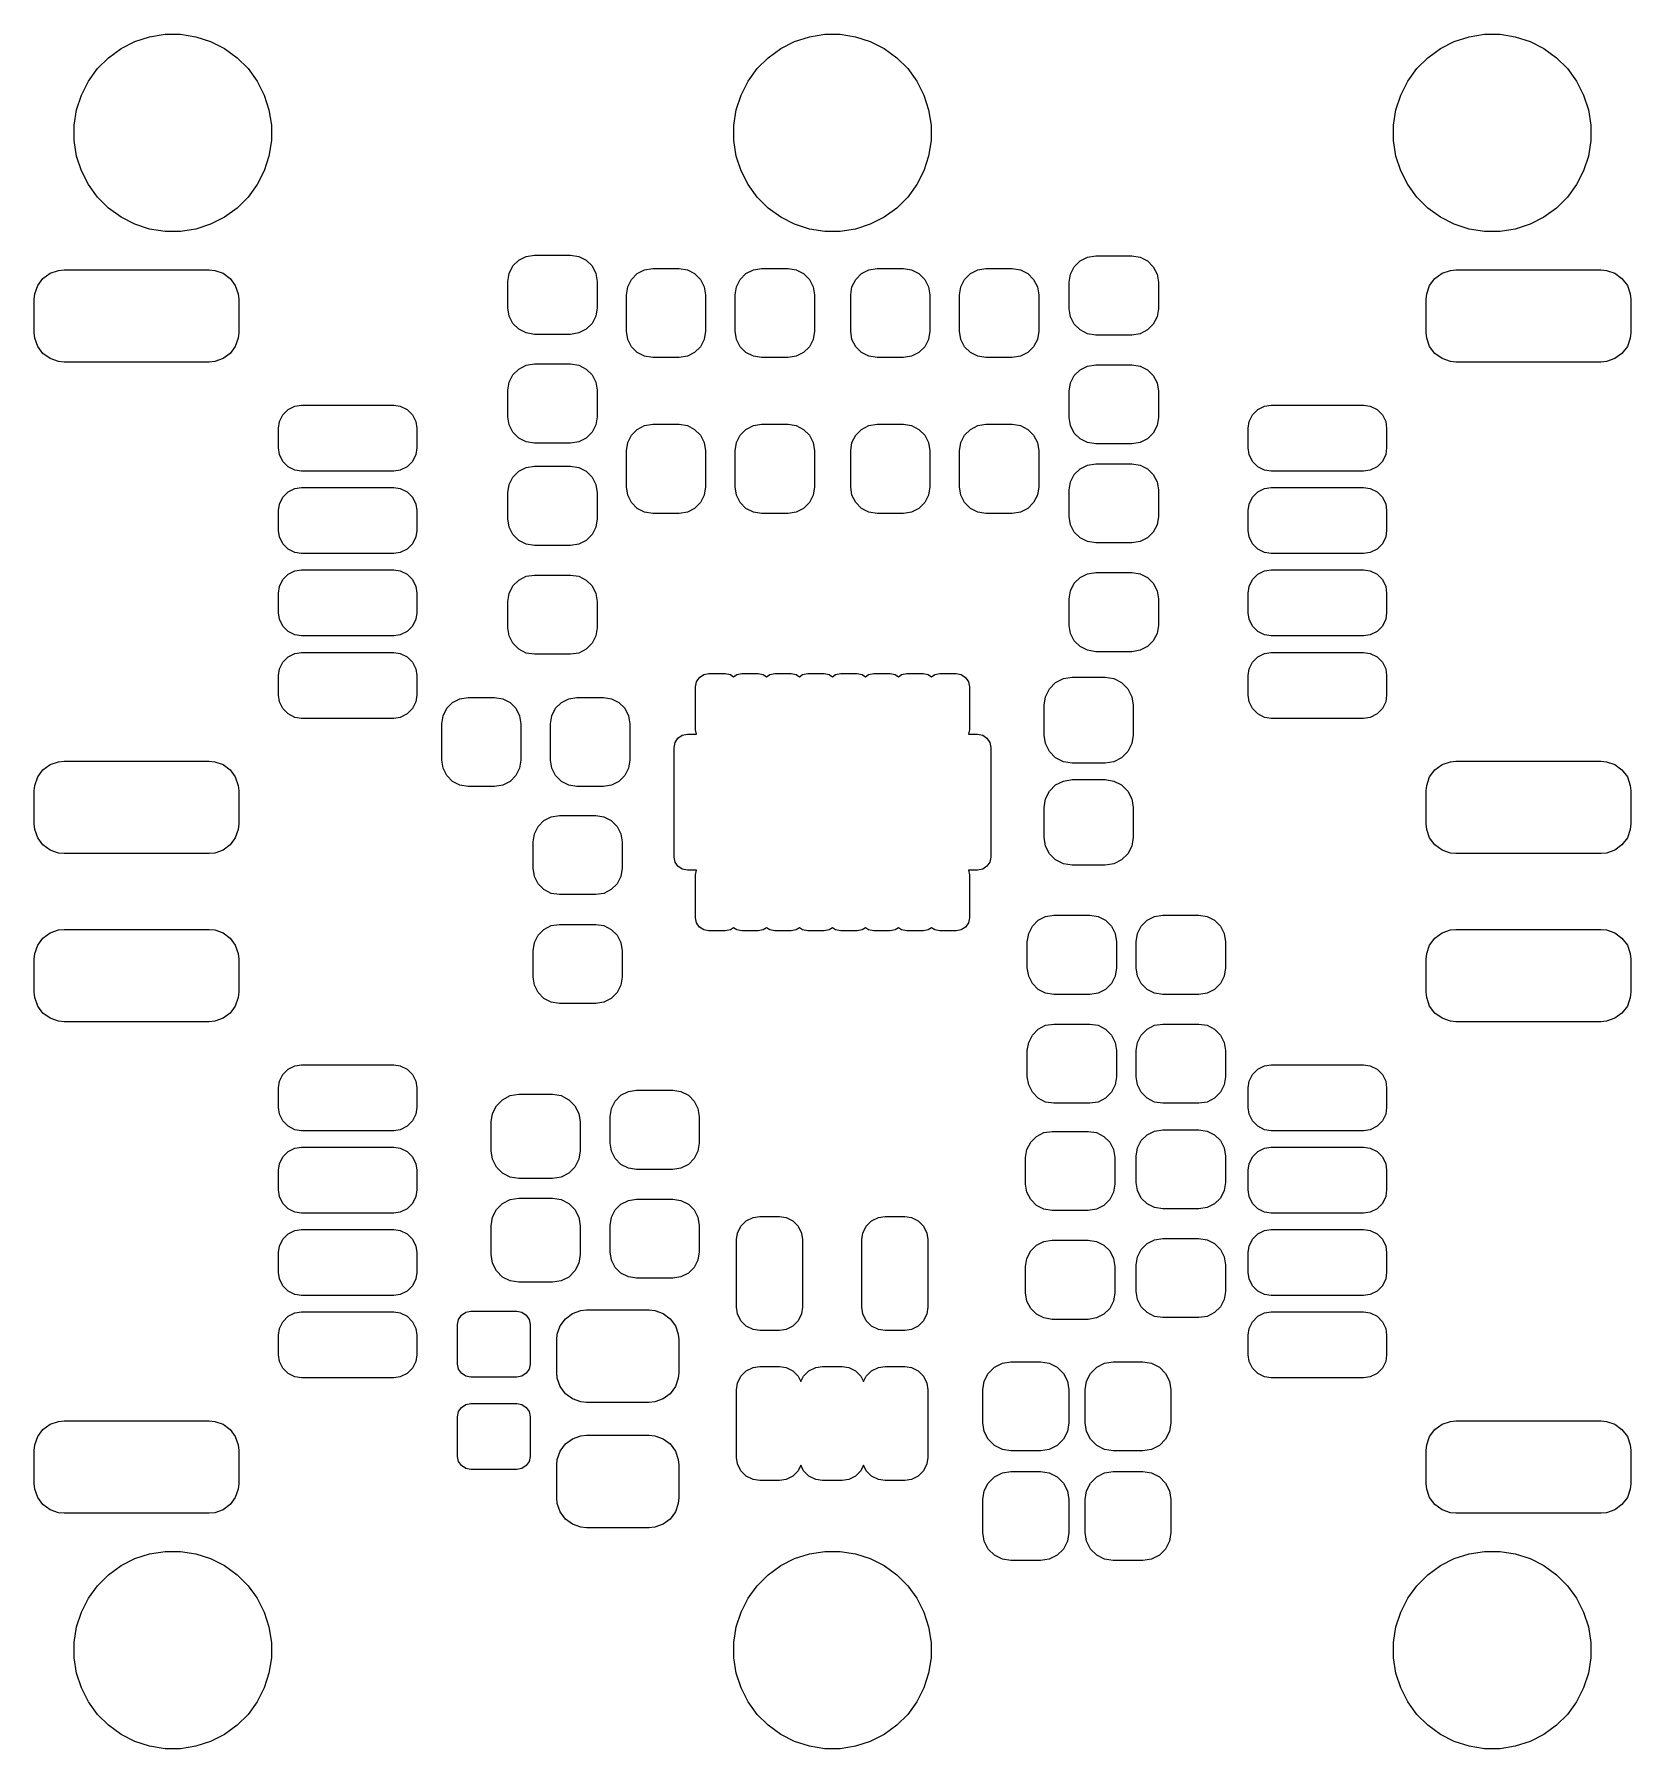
# Model space of a CAD drawing. Extents: x 0.02 to 0.97, y -0.06 to 0.96.
import ezdxf

# ---------------------------------------------------------------- set-up
doc = ezdxf.new("R2010")
doc.units = 0
doc.header["$MEASUREMENT"] = 0
doc.layers.add('BLACK', color=7, linetype='CONTINUOUS')

msp = doc.modelspace()

# ---------------------------------------------------------------- linework, layer by layer
at = {"layer": 'BLACK', "linetype": 'CONTINUOUS'}
for p, q in [((0.0758, 0.9601), (0.0846, 0.9629)), ((0.0846, 0.9629), (0.0938, 0.9644)), ((0.0938, 0.9644), (0.1031, 0.9644)), ((0.1031, 0.9644), (0.1122, 0.9629)), ((0.1122, 0.9629), (0.121, 0.9601)), ((0.4695, 0.9601), (0.4783, 0.9629)), ((0.4783, 0.9629), (0.4875, 0.9644)), ((0.4875, 0.9644), (0.4968, 0.9644)), ((0.4968, 0.9644), (0.5059, 0.9629)), ((0.5059, 0.9629), (0.5147, 0.9601)), ((0.8632, 0.9601), (0.872, 0.9629)), ((0.872, 0.9629), (0.8812, 0.9644)), ((0.8812, 0.9644), (0.8905, 0.9644)), ((0.8905, 0.9644), (0.8996, 0.9629)), ((0.8996, 0.9629), (0.9084, 0.9601)), ((0.0601, 0.9504), (0.0676, 0.9559)), ((0.0676, 0.9559), (0.0758, 0.9601)), ((0.121, 0.9601), (0.1293, 0.9559)), ((0.1293, 0.9559), (0.1368, 0.9504)), ((0.4538, 0.9504), (0.4613, 0.9559)), ((0.4613, 0.9559), (0.4695, 0.9601)), ((0.5147, 0.9601), (0.523, 0.9559)), ((0.523, 0.9559), (0.5305, 0.9504)), ((0.8475, 0.9504), (0.855, 0.9559)), ((0.855, 0.9559), (0.8632, 0.9601)), ((0.9084, 0.9601), (0.9167, 0.9559)), ((0.9167, 0.9559), (0.9242, 0.9504)), ((0.0481, 0.9364), (0.0535, 0.9439)), ((0.0535, 0.9439), (0.0601, 0.9504)), ((0.1368, 0.9504), (0.1433, 0.9439)), ((0.1433, 0.9439), (0.1488, 0.9364)), ((0.4418, 0.9364), (0.4472, 0.9439)), ((0.4472, 0.9439), (0.4538, 0.9504)), ((0.5305, 0.9504), (0.537, 0.9439)), ((0.537, 0.9439), (0.5425, 0.9364)), ((0.8355, 0.9364), (0.8409, 0.9439)), ((0.8409, 0.9439), (0.8475, 0.9504)), ((0.9242, 0.9504), (0.9307, 0.9439)), ((0.9307, 0.9439), (0.9362, 0.9364)), ((0.0439, 0.9281), (0.0481, 0.9364)), ((0.1488, 0.9364), (0.153, 0.9281)), ((0.4376, 0.9281), (0.4418, 0.9364)), ((0.5425, 0.9364), (0.5467, 0.9281)), ((0.8313, 0.9281), (0.8355, 0.9364)), ((0.9362, 0.9364), (0.9404, 0.9281)), ((0.041, 0.9193), (0.0439, 0.9281)), ((0.153, 0.9281), (0.1558, 0.9193)), ((0.4347, 0.9193), (0.4376, 0.9281)), ((0.5467, 0.9281), (0.5495, 0.9193)), ((0.8284, 0.9193), (0.8313, 0.9281)), ((0.9404, 0.9281), (0.9433, 0.9193)), ((0.0396, 0.9101), (0.041, 0.9193)), ((0.1558, 0.9193), (0.1573, 0.9101)), ((0.4333, 0.9101), (0.4347, 0.9193)), ((0.5495, 0.9193), (0.551, 0.9101)), ((0.827, 0.9101), (0.8284, 0.9193)), ((0.9433, 0.9193), (0.9447, 0.9101)), ((0.0396, 0.9009), (0.0396, 0.9101)), ((0.041, 0.8917), (0.0396, 0.9009)), ((0.1573, 0.9009), (0.1558, 0.8917)), ((0.1573, 0.9101), (0.1573, 0.9009)), ((0.4333, 0.9009), (0.4333, 0.9101)), ((0.4347, 0.8917), (0.4333, 0.9009)), ((0.551, 0.9009), (0.5495, 0.8917)), ((0.551, 0.9101), (0.551, 0.9009)), ((0.827, 0.9009), (0.827, 0.9101)), ((0.8284, 0.8917), (0.827, 0.9009)), ((0.9447, 0.9009), (0.9433, 0.8917)), ((0.9447, 0.9101), (0.9447, 0.9009)), ((0.0439, 0.8829), (0.041, 0.8917)), ((0.1558, 0.8917), (0.153, 0.8829)), ((0.4376, 0.8829), (0.4347, 0.8917)), ((0.5495, 0.8917), (0.5467, 0.8829)), ((0.8313, 0.8829), (0.8284, 0.8917)), ((0.9433, 0.8917), (0.9404, 0.8829)), ((0.0481, 0.8747), (0.0439, 0.8829)), ((0.153, 0.8829), (0.1488, 0.8747)), ((0.4418, 0.8747), (0.4376, 0.8829)), ((0.5467, 0.8829), (0.5425, 0.8747)), ((0.8355, 0.8747), (0.8313, 0.8829)), ((0.9404, 0.8829), (0.9362, 0.8747)), ((0.0535, 0.8672), (0.0481, 0.8747)), ((0.1488, 0.8747), (0.1433, 0.8672)), ((0.4472, 0.8672), (0.4418, 0.8747)), ((0.5425, 0.8747), (0.537, 0.8672)), ((0.8409, 0.8672), (0.8355, 0.8747)), ((0.9362, 0.8747), (0.9307, 0.8672)), ((0.0601, 0.8606), (0.0535, 0.8672)), ((0.0676, 0.8552), (0.0601, 0.8606)), ((0.1368, 0.8606), (0.1293, 0.8552)), ((0.1433, 0.8672), (0.1368, 0.8606)), ((0.4538, 0.8606), (0.4472, 0.8672)), ((0.4613, 0.8552), (0.4538, 0.8606)), ((0.5305, 0.8606), (0.523, 0.8552)), ((0.537, 0.8672), (0.5305, 0.8606)), ((0.8475, 0.8606), (0.8409, 0.8672)), ((0.855, 0.8552), (0.8475, 0.8606)), ((0.9242, 0.8606), (0.9167, 0.8552)), ((0.9307, 0.8672), (0.9242, 0.8606)), ((0.0758, 0.851), (0.0676, 0.8552)), ((0.0846, 0.8481), (0.0758, 0.851)), ((0.121, 0.851), (0.1122, 0.8481)), ((0.1293, 0.8552), (0.121, 0.851)), ((0.4695, 0.851), (0.4613, 0.8552)), ((0.4783, 0.8481), (0.4695, 0.851)), ((0.5147, 0.851), (0.5059, 0.8481)), ((0.523, 0.8552), (0.5147, 0.851)), ((0.8632, 0.851), (0.855, 0.8552)), ((0.872, 0.8481), (0.8632, 0.851)), ((0.9084, 0.851), (0.8996, 0.8481)), ((0.9167, 0.8552), (0.9084, 0.851)), ((0.0938, 0.8466), (0.0846, 0.8481)), ((0.1031, 0.8466), (0.0938, 0.8466)), ((0.1122, 0.8481), (0.1031, 0.8466)), ((0.4875, 0.8466), (0.4783, 0.8481)), ((0.4968, 0.8466), (0.4875, 0.8466)), ((0.5059, 0.8481), (0.4968, 0.8466)), ((0.8812, 0.8466), (0.872, 0.8481)), ((0.8905, 0.8466), (0.8812, 0.8466)), ((0.8996, 0.8481), (0.8905, 0.8466)), ((0.3014, 0.8261), (0.3049, 0.8296)), ((0.3049, 0.8296), (0.3093, 0.8318)), ((0.3093, 0.8318), (0.3142, 0.8326)), ((0.3142, 0.8326), (0.3358, 0.8326)), ((0.3358, 0.8326), (0.3407, 0.8318)), ((0.3407, 0.8318), (0.3451, 0.8296)), ((0.3451, 0.8296), (0.3486, 0.8261)), ((0.6364, 0.8256), (0.6399, 0.8291)), ((0.6399, 0.8291), (0.6443, 0.8313)), ((0.6443, 0.8313), (0.6492, 0.8321)), ((0.6492, 0.8321), (0.6708, 0.8321)), ((0.6708, 0.8321), (0.6757, 0.8313)), ((0.6757, 0.8313), (0.6801, 0.8291)), ((0.6801, 0.8291), (0.6836, 0.8256)), ((0.0178, 0.8144), (0.0209, 0.8186)), ((0.0209, 0.8186), (0.0252, 0.8218)), ((0.0252, 0.8218), (0.0302, 0.8235)), ((0.0302, 0.8235), (0.0335, 0.8238)), ((0.0335, 0.8238), (0.1201, 0.8238)), ((0.1201, 0.8238), (0.1234, 0.8235)), ((0.1234, 0.8235), (0.1284, 0.8218)), ((0.1284, 0.8218), (0.1326, 0.8186)), ((0.1326, 0.8186), (0.1357, 0.8144)), ((0.2984, 0.8168), (0.2992, 0.8217)), ((0.2992, 0.8217), (0.3014, 0.8261)), ((0.3486, 0.8261), (0.3508, 0.8217)), ((0.3508, 0.8217), (0.3516, 0.8168)), ((0.3721, 0.8181), (0.3756, 0.8216)), ((0.3756, 0.8216), (0.38, 0.8238)), ((0.38, 0.8238), (0.3848, 0.8246)), ((0.3848, 0.8246), (0.4006, 0.8246)), ((0.4006, 0.8246), (0.4055, 0.8238)), ((0.4055, 0.8238), (0.4098, 0.8216)), ((0.4098, 0.8216), (0.4133, 0.8181)), ((0.4371, 0.8181), (0.4405, 0.8216)), ((0.4405, 0.8216), (0.4449, 0.8238)), ((0.4449, 0.8238), (0.4498, 0.8246)), ((0.4498, 0.8246), (0.4656, 0.8246)), ((0.4656, 0.8246), (0.4704, 0.8238)), ((0.4704, 0.8238), (0.4748, 0.8216)), ((0.4748, 0.8216), (0.4783, 0.8181)), ((0.506, 0.8181), (0.5094, 0.8216)), ((0.5094, 0.8216), (0.5138, 0.8238)), ((0.5138, 0.8238), (0.5187, 0.8246)), ((0.5187, 0.8246), (0.5344, 0.8246)), ((0.5344, 0.8246), (0.5393, 0.8238)), ((0.5393, 0.8238), (0.5437, 0.8216)), ((0.5437, 0.8216), (0.5472, 0.8181)), ((0.5709, 0.8181), (0.5744, 0.8216)), ((0.5744, 0.8216), (0.5788, 0.8238)), ((0.5788, 0.8238), (0.5837, 0.8246)), ((0.5837, 0.8246), (0.5994, 0.8246)), ((0.5994, 0.8246), (0.6043, 0.8238)), ((0.6043, 0.8238), (0.6087, 0.8216)), ((0.6087, 0.8216), (0.6121, 0.8181)), ((0.6334, 0.8164), (0.6342, 0.8212)), ((0.6342, 0.8212), (0.6364, 0.8256)), ((0.6836, 0.8256), (0.6858, 0.8212)), ((0.6858, 0.8212), (0.6866, 0.8164)), ((0.8485, 0.8144), (0.8516, 0.8186)), ((0.8516, 0.8186), (0.8559, 0.8218)), ((0.8559, 0.8218), (0.8609, 0.8235)), ((0.8609, 0.8235), (0.8642, 0.8238)), ((0.8642, 0.8238), (0.9508, 0.8238)), ((0.9508, 0.8238), (0.9541, 0.8235)), ((0.9541, 0.8235), (0.9591, 0.8218)), ((0.9591, 0.8218), (0.9633, 0.8186)), ((0.9633, 0.8186), (0.9665, 0.8144)), ((0.0157, 0.8061), (0.0161, 0.8094)), ((0.0161, 0.8094), (0.0178, 0.8144)), ((0.1357, 0.8144), (0.1375, 0.8094)), ((0.1375, 0.8094), (0.1378, 0.8061)), ((0.2984, 0.8011), (0.2984, 0.8168)), ((0.3516, 0.8168), (0.3516, 0.8011)), ((0.3691, 0.8088), (0.3699, 0.8137)), ((0.3691, 0.7872), (0.3691, 0.8088)), ((0.3699, 0.8137), (0.3721, 0.8181)), ((0.4133, 0.8181), (0.4156, 0.8137)), ((0.4156, 0.8137), (0.4163, 0.8088)), ((0.4163, 0.8088), (0.4163, 0.7872)), ((0.4341, 0.8088), (0.4348, 0.8137)), ((0.4341, 0.7872), (0.4341, 0.8088)), ((0.4348, 0.8137), (0.4371, 0.8181)), ((0.4783, 0.8181), (0.4805, 0.8137)), ((0.4805, 0.8137), (0.4813, 0.8088)), ((0.4813, 0.8088), (0.4813, 0.7872)), ((0.503, 0.8088), (0.5037, 0.8137)), ((0.503, 0.7872), (0.503, 0.8088)), ((0.5037, 0.8137), (0.506, 0.8181)), ((0.5472, 0.8181), (0.5494, 0.8137)), ((0.5494, 0.8137), (0.5502, 0.8088)), ((0.5502, 0.8088), (0.5502, 0.7872)), ((0.5679, 0.8088), (0.5687, 0.8137)), ((0.5679, 0.7872), (0.5679, 0.8088)), ((0.5687, 0.8137), (0.5709, 0.8181)), ((0.6121, 0.8181), (0.6144, 0.8137)), ((0.6144, 0.8137), (0.6152, 0.8088)), ((0.6152, 0.8088), (0.6152, 0.7872)), ((0.6334, 0.8006), (0.6334, 0.8164)), ((0.6866, 0.8164), (0.6866, 0.8006)), ((0.8465, 0.8061), (0.8468, 0.8094)), ((0.8468, 0.8094), (0.8485, 0.8144)), ((0.9665, 0.8144), (0.9682, 0.8094)), ((0.9682, 0.8094), (0.9685, 0.8061)), ((0.0157, 0.7864), (0.0157, 0.8061)), ((0.1378, 0.8061), (0.1378, 0.7864)), ((0.2992, 0.7962), (0.2984, 0.8011)), ((0.3516, 0.8011), (0.3508, 0.7962)), ((0.6342, 0.7957), (0.6334, 0.8006)), ((0.6866, 0.8006), (0.6858, 0.7957)), ((0.8465, 0.7864), (0.8465, 0.8061)), ((0.9685, 0.8061), (0.9685, 0.7864)), ((0.3014, 0.7918), (0.2992, 0.7962)), ((0.3049, 0.7883), (0.3014, 0.7918)), ((0.3093, 0.7861), (0.3049, 0.7883)), ((0.3451, 0.7883), (0.3407, 0.7861)), ((0.3486, 0.7918), (0.3451, 0.7883)), ((0.3508, 0.7962), (0.3486, 0.7918)), ((0.6364, 0.7913), (0.6342, 0.7957)), ((0.6399, 0.7879), (0.6364, 0.7913)), ((0.6836, 0.7913), (0.6801, 0.7879)), ((0.6858, 0.7957), (0.6836, 0.7913)), ((0.0161, 0.7831), (0.0157, 0.7864)), ((0.0178, 0.7781), (0.0161, 0.7831)), ((0.0209, 0.7739), (0.0178, 0.7781)), ((0.1357, 0.7781), (0.1326, 0.7739)), ((0.1375, 0.7831), (0.1357, 0.7781)), ((0.1378, 0.7864), (0.1375, 0.7831)), ((0.3142, 0.7853), (0.3093, 0.7861)), ((0.3358, 0.7853), (0.3142, 0.7853)), ((0.3407, 0.7861), (0.3358, 0.7853)), ((0.3699, 0.7823), (0.3691, 0.7872)), ((0.3721, 0.7779), (0.3699, 0.7823)), ((0.3756, 0.7744), (0.3721, 0.7779)), ((0.4133, 0.7779), (0.4098, 0.7744)), ((0.4156, 0.7823), (0.4133, 0.7779)), ((0.4163, 0.7872), (0.4156, 0.7823)), ((0.4348, 0.7823), (0.4341, 0.7872)), ((0.4371, 0.7779), (0.4348, 0.7823)), ((0.4405, 0.7744), (0.4371, 0.7779)), ((0.4783, 0.7779), (0.4748, 0.7744)), ((0.4805, 0.7823), (0.4783, 0.7779)), ((0.4813, 0.7872), (0.4805, 0.7823)), ((0.5037, 0.7823), (0.503, 0.7872)), ((0.506, 0.7779), (0.5037, 0.7823)), ((0.5094, 0.7744), (0.506, 0.7779)), ((0.5472, 0.7779), (0.5437, 0.7744)), ((0.5494, 0.7823), (0.5472, 0.7779)), ((0.5502, 0.7872), (0.5494, 0.7823)), ((0.5687, 0.7823), (0.5679, 0.7872)), ((0.5709, 0.7779), (0.5687, 0.7823)), ((0.5744, 0.7744), (0.5709, 0.7779)), ((0.6121, 0.7779), (0.6087, 0.7744)), ((0.6144, 0.7823), (0.6121, 0.7779)), ((0.6152, 0.7872), (0.6144, 0.7823)), ((0.6443, 0.7856), (0.6399, 0.7879)), ((0.6492, 0.7849), (0.6443, 0.7856)), ((0.6708, 0.7849), (0.6492, 0.7849)), ((0.6757, 0.7856), (0.6708, 0.7849)), ((0.6801, 0.7879), (0.6757, 0.7856)), ((0.8468, 0.7831), (0.8465, 0.7864)), ((0.8485, 0.7781), (0.8468, 0.7831)), ((0.8516, 0.7739), (0.8485, 0.7781)), ((0.9665, 0.7781), (0.9633, 0.7739)), ((0.9682, 0.7831), (0.9665, 0.7781)), ((0.9685, 0.7864), (0.9682, 0.7831)), ((0.0252, 0.7708), (0.0209, 0.7739)), ((0.0302, 0.769), (0.0252, 0.7708)), ((0.0335, 0.7687), (0.0302, 0.769)), ((0.1201, 0.7687), (0.0335, 0.7687)), ((0.1234, 0.769), (0.1201, 0.7687)), ((0.1284, 0.7708), (0.1234, 0.769)), ((0.1326, 0.7739), (0.1284, 0.7708)), ((0.3093, 0.7669), (0.3142, 0.7676)), ((0.3142, 0.7676), (0.3358, 0.7676)), ((0.3358, 0.7676), (0.3407, 0.7669)), ((0.38, 0.7722), (0.3756, 0.7744)), ((0.3848, 0.7714), (0.38, 0.7722)), ((0.4006, 0.7714), (0.3848, 0.7714)), ((0.4055, 0.7722), (0.4006, 0.7714)), ((0.4098, 0.7744), (0.4055, 0.7722)), ((0.4449, 0.7722), (0.4405, 0.7744)), ((0.4498, 0.7714), (0.4449, 0.7722)), ((0.4656, 0.7714), (0.4498, 0.7714)), ((0.4704, 0.7722), (0.4656, 0.7714)), ((0.4748, 0.7744), (0.4704, 0.7722)), ((0.5138, 0.7722), (0.5094, 0.7744)), ((0.5187, 0.7714), (0.5138, 0.7722)), ((0.5344, 0.7714), (0.5187, 0.7714)), ((0.5393, 0.7722), (0.5344, 0.7714)), ((0.5437, 0.7744), (0.5393, 0.7722)), ((0.5788, 0.7722), (0.5744, 0.7744)), ((0.5837, 0.7714), (0.5788, 0.7722)), ((0.5994, 0.7714), (0.5837, 0.7714)), ((0.6043, 0.7722), (0.5994, 0.7714)), ((0.6087, 0.7744), (0.6043, 0.7722)), ((0.8559, 0.7708), (0.8516, 0.7739)), ((0.8609, 0.769), (0.8559, 0.7708)), ((0.8642, 0.7687), (0.8609, 0.769)), ((0.9508, 0.7687), (0.8642, 0.7687)), ((0.9541, 0.769), (0.9508, 0.7687)), ((0.9591, 0.7708), (0.9541, 0.769)), ((0.9633, 0.7739), (0.9591, 0.7708)), ((0.2992, 0.7567), (0.3014, 0.7611)), ((0.3014, 0.7611), (0.3049, 0.7646)), ((0.3049, 0.7646), (0.3093, 0.7669)), ((0.3407, 0.7669), (0.3451, 0.7646)), ((0.3451, 0.7646), (0.3486, 0.7611)), ((0.3486, 0.7611), (0.3508, 0.7567)), ((0.6342, 0.7563), (0.6364, 0.7607)), ((0.6364, 0.7607), (0.6399, 0.7641)), ((0.6399, 0.7641), (0.6443, 0.7664)), ((0.6443, 0.7664), (0.6492, 0.7671)), ((0.6492, 0.7671), (0.6708, 0.7671)), ((0.6708, 0.7671), (0.6757, 0.7664)), ((0.6757, 0.7664), (0.6801, 0.7641)), ((0.6801, 0.7641), (0.6836, 0.7607)), ((0.6836, 0.7607), (0.6858, 0.7563)), ((0.2984, 0.7519), (0.2992, 0.7567)), ((0.2984, 0.7361), (0.2984, 0.7519)), ((0.3508, 0.7567), (0.3516, 0.7519)), ((0.3516, 0.7519), (0.3516, 0.7361)), ((0.6334, 0.7514), (0.6342, 0.7563)), ((0.6334, 0.7356), (0.6334, 0.7514)), ((0.6858, 0.7563), (0.6866, 0.7514)), ((0.6866, 0.7514), (0.6866, 0.7356)), ((0.162, 0.7333), (0.164, 0.7373)), ((0.164, 0.7373), (0.1672, 0.7405)), ((0.1672, 0.7405), (0.1713, 0.7425)), ((0.1713, 0.7425), (0.1752, 0.7431)), ((0.1752, 0.7431), (0.2303, 0.7431)), ((0.2303, 0.7431), (0.2342, 0.7425)), ((0.2342, 0.7425), (0.2383, 0.7405)), ((0.2383, 0.7405), (0.2415, 0.7373)), ((0.2415, 0.7373), (0.2435, 0.7333)), ((0.7407, 0.7333), (0.7427, 0.7373)), ((0.7427, 0.7373), (0.7459, 0.7405)), ((0.7459, 0.7405), (0.75, 0.7425)), ((0.75, 0.7425), (0.7539, 0.7431)), ((0.7539, 0.7431), (0.8091, 0.7431)), ((0.8091, 0.7431), (0.813, 0.7425)), ((0.813, 0.7425), (0.8171, 0.7405)), ((0.8171, 0.7405), (0.8203, 0.7373)), ((0.8203, 0.7373), (0.8223, 0.7333)), ((0.1614, 0.7293), (0.162, 0.7333)), ((0.1614, 0.7175), (0.1614, 0.7293)), ((0.2435, 0.7333), (0.2441, 0.7293)), ((0.2441, 0.7293), (0.2441, 0.7175)), ((0.2992, 0.7313), (0.2984, 0.7361)), ((0.3014, 0.7269), (0.2992, 0.7313)), ((0.3049, 0.7234), (0.3014, 0.7269)), ((0.3486, 0.7269), (0.3451, 0.7234)), ((0.3508, 0.7313), (0.3486, 0.7269)), ((0.3516, 0.7361), (0.3508, 0.7313)), ((0.3721, 0.7251), (0.3756, 0.7286)), ((0.3756, 0.7286), (0.38, 0.7308)), ((0.38, 0.7308), (0.3848, 0.7316)), ((0.3848, 0.7316), (0.4006, 0.7316)), ((0.4006, 0.7316), (0.4055, 0.7308)), ((0.4055, 0.7308), (0.4098, 0.7286)), ((0.4098, 0.7286), (0.4133, 0.7251)), ((0.4371, 0.7251), (0.4405, 0.7286)), ((0.4405, 0.7286), (0.4449, 0.7308)), ((0.4449, 0.7308), (0.4498, 0.7316)), ((0.4498, 0.7316), (0.4656, 0.7316)), ((0.4656, 0.7316), (0.4704, 0.7308)), ((0.4704, 0.7308), (0.4748, 0.7286)), ((0.4748, 0.7286), (0.4783, 0.7251)), ((0.506, 0.7251), (0.5094, 0.7286)), ((0.5094, 0.7286), (0.5138, 0.7308)), ((0.5138, 0.7308), (0.5187, 0.7316)), ((0.5187, 0.7316), (0.5344, 0.7316)), ((0.5344, 0.7316), (0.5393, 0.7308)), ((0.5393, 0.7308), (0.5437, 0.7286)), ((0.5437, 0.7286), (0.5472, 0.7251)), ((0.5709, 0.7251), (0.5744, 0.7286)), ((0.5744, 0.7286), (0.5788, 0.7308)), ((0.5788, 0.7308), (0.5837, 0.7316)), ((0.5837, 0.7316), (0.5994, 0.7316)), ((0.5994, 0.7316), (0.6043, 0.7308)), ((0.6043, 0.7308), (0.6087, 0.7286)), ((0.6087, 0.7286), (0.6121, 0.7251)), ((0.6342, 0.7308), (0.6334, 0.7356)), ((0.6364, 0.7264), (0.6342, 0.7308)), ((0.6858, 0.7308), (0.6836, 0.7264)), ((0.6866, 0.7356), (0.6858, 0.7308)), ((0.7402, 0.7293), (0.7407, 0.7333)), ((0.7402, 0.7175), (0.7402, 0.7293)), ((0.8223, 0.7333), (0.8228, 0.7293)), ((0.8228, 0.7293), (0.8228, 0.7175)), ((0.162, 0.7136), (0.1614, 0.7175)), ((0.2441, 0.7175), (0.2435, 0.7136)), ((0.3093, 0.7211), (0.3049, 0.7234)), ((0.3142, 0.7204), (0.3093, 0.7211)), ((0.3358, 0.7204), (0.3142, 0.7204)), ((0.3407, 0.7211), (0.3358, 0.7204)), ((0.3451, 0.7234), (0.3407, 0.7211)), ((0.3691, 0.7158), (0.3699, 0.7207)), ((0.3699, 0.7207), (0.3721, 0.7251)), ((0.4133, 0.7251), (0.4156, 0.7207)), ((0.4156, 0.7207), (0.4163, 0.7158)), ((0.4341, 0.7158), (0.4348, 0.7207)), ((0.4348, 0.7207), (0.4371, 0.7251)), ((0.4783, 0.7251), (0.4805, 0.7207)), ((0.4805, 0.7207), (0.4813, 0.7158)), ((0.503, 0.7158), (0.5037, 0.7207)), ((0.5037, 0.7207), (0.506, 0.7251)), ((0.5472, 0.7251), (0.5494, 0.7207)), ((0.5494, 0.7207), (0.5502, 0.7158)), ((0.5679, 0.7158), (0.5687, 0.7207)), ((0.5687, 0.7207), (0.5709, 0.7251)), ((0.6121, 0.7251), (0.6144, 0.7207)), ((0.6144, 0.7207), (0.6152, 0.7158)), ((0.6399, 0.7229), (0.6364, 0.7264)), ((0.6443, 0.7207), (0.6399, 0.7229)), ((0.6492, 0.7199), (0.6443, 0.7207)), ((0.6708, 0.7199), (0.6492, 0.7199)), ((0.6757, 0.7207), (0.6708, 0.7199)), ((0.6801, 0.7229), (0.6757, 0.7207)), ((0.6836, 0.7264), (0.6801, 0.7229)), ((0.7407, 0.7136), (0.7402, 0.7175)), ((0.8228, 0.7175), (0.8223, 0.7136)), ((0.164, 0.7095), (0.162, 0.7136)), ((0.1672, 0.7063), (0.164, 0.7095)), ((0.1713, 0.7043), (0.1672, 0.7063)), ((0.2383, 0.7063), (0.2342, 0.7043)), ((0.2415, 0.7095), (0.2383, 0.7063)), ((0.2435, 0.7136), (0.2415, 0.7095)), ((0.3093, 0.7058), (0.3142, 0.7066)), ((0.3142, 0.7066), (0.3358, 0.7066)), ((0.3358, 0.7066), (0.3407, 0.7058)), ((0.3691, 0.6942), (0.3691, 0.7158)), ((0.4163, 0.7158), (0.4163, 0.6942)), ((0.4341, 0.6942), (0.4341, 0.7158)), ((0.4813, 0.7158), (0.4813, 0.6942)), ((0.503, 0.6942), (0.503, 0.7158)), ((0.5502, 0.7158), (0.5502, 0.6942)), ((0.5679, 0.6942), (0.5679, 0.7158)), ((0.6152, 0.7158), (0.6152, 0.6942)), ((0.6399, 0.7051), (0.6443, 0.7073)), ((0.6443, 0.7073), (0.6492, 0.7081)), ((0.6492, 0.7081), (0.6708, 0.7081)), ((0.6708, 0.7081), (0.6757, 0.7073)), ((0.6757, 0.7073), (0.6801, 0.7051)), ((0.7427, 0.7095), (0.7407, 0.7136)), ((0.7459, 0.7063), (0.7427, 0.7095)), ((0.75, 0.7043), (0.7459, 0.7063)), ((0.8171, 0.7063), (0.813, 0.7043)), ((0.8203, 0.7095), (0.8171, 0.7063)), ((0.8223, 0.7136), (0.8203, 0.7095)), ((0.1752, 0.7037), (0.1713, 0.7043)), ((0.2303, 0.7037), (0.1752, 0.7037)), ((0.2342, 0.7043), (0.2303, 0.7037)), ((0.2992, 0.6957), (0.3014, 0.7001)), ((0.3014, 0.7001), (0.3049, 0.7036)), ((0.3049, 0.7036), (0.3093, 0.7058)), ((0.3407, 0.7058), (0.3451, 0.7036)), ((0.3451, 0.7036), (0.3486, 0.7001)), ((0.3486, 0.7001), (0.3508, 0.6957)), ((0.6334, 0.6924), (0.6342, 0.6972)), ((0.6342, 0.6972), (0.6364, 0.7016)), ((0.6364, 0.7016), (0.6399, 0.7051)), ((0.6801, 0.7051), (0.6836, 0.7016)), ((0.6836, 0.7016), (0.6858, 0.6972)), ((0.6858, 0.6972), (0.6866, 0.6924)), ((0.7539, 0.7037), (0.75, 0.7043)), ((0.8091, 0.7037), (0.7539, 0.7037)), ((0.813, 0.7043), (0.8091, 0.7037)), ((0.162, 0.684), (0.164, 0.6881)), ((0.164, 0.6881), (0.1672, 0.6913)), ((0.1672, 0.6913), (0.1713, 0.6933)), ((0.1713, 0.6933), (0.1752, 0.6939)), ((0.1752, 0.6939), (0.2303, 0.6939)), ((0.2303, 0.6939), (0.2342, 0.6933)), ((0.2342, 0.6933), (0.2383, 0.6913)), ((0.2383, 0.6913), (0.2415, 0.6881)), ((0.2415, 0.6881), (0.2435, 0.684)), ((0.2984, 0.6908), (0.2992, 0.6957)), ((0.2984, 0.6751), (0.2984, 0.6908)), ((0.3508, 0.6957), (0.3516, 0.6908)), ((0.3516, 0.6908), (0.3516, 0.6751)), ((0.3699, 0.6893), (0.3691, 0.6942)), ((0.3721, 0.6849), (0.3699, 0.6893)), ((0.4156, 0.6893), (0.4133, 0.6849)), ((0.4163, 0.6942), (0.4156, 0.6893)), ((0.4348, 0.6893), (0.4341, 0.6942)), ((0.4371, 0.6849), (0.4348, 0.6893)), ((0.4805, 0.6893), (0.4783, 0.6849)), ((0.4813, 0.6942), (0.4805, 0.6893)), ((0.5037, 0.6893), (0.503, 0.6942)), ((0.506, 0.6849), (0.5037, 0.6893)), ((0.5494, 0.6893), (0.5472, 0.6849)), ((0.5502, 0.6942), (0.5494, 0.6893)), ((0.5687, 0.6893), (0.5679, 0.6942)), ((0.5709, 0.6849), (0.5687, 0.6893)), ((0.6144, 0.6893), (0.6121, 0.6849)), ((0.6152, 0.6942), (0.6144, 0.6893)), ((0.6334, 0.6766), (0.6334, 0.6924)), ((0.6866, 0.6924), (0.6866, 0.6766)), ((0.7407, 0.684), (0.7427, 0.6881)), ((0.7427, 0.6881), (0.7459, 0.6913)), ((0.7459, 0.6913), (0.75, 0.6933)), ((0.75, 0.6933), (0.7539, 0.6939)), ((0.7539, 0.6939), (0.8091, 0.6939)), ((0.8091, 0.6939), (0.813, 0.6933)), ((0.813, 0.6933), (0.8171, 0.6913)), ((0.8171, 0.6913), (0.8203, 0.6881)), ((0.8203, 0.6881), (0.8223, 0.684)), ((0.1614, 0.6801), (0.162, 0.684)), ((0.1614, 0.6683), (0.1614, 0.6801)), ((0.2435, 0.684), (0.2441, 0.6801)), ((0.2441, 0.6801), (0.2441, 0.6683)), ((0.3756, 0.6814), (0.3721, 0.6849)), ((0.38, 0.6792), (0.3756, 0.6814)), ((0.3848, 0.6784), (0.38, 0.6792)), ((0.4006, 0.6784), (0.3848, 0.6784)), ((0.4055, 0.6792), (0.4006, 0.6784)), ((0.4098, 0.6814), (0.4055, 0.6792)), ((0.4133, 0.6849), (0.4098, 0.6814)), ((0.4405, 0.6814), (0.4371, 0.6849)), ((0.4449, 0.6792), (0.4405, 0.6814)), ((0.4498, 0.6784), (0.4449, 0.6792)), ((0.4656, 0.6784), (0.4498, 0.6784)), ((0.4704, 0.6792), (0.4656, 0.6784)), ((0.4748, 0.6814), (0.4704, 0.6792)), ((0.4783, 0.6849), (0.4748, 0.6814)), ((0.5094, 0.6814), (0.506, 0.6849)), ((0.5138, 0.6792), (0.5094, 0.6814)), ((0.5187, 0.6784), (0.5138, 0.6792)), ((0.5344, 0.6784), (0.5187, 0.6784)), ((0.5393, 0.6792), (0.5344, 0.6784)), ((0.5437, 0.6814), (0.5393, 0.6792)), ((0.5472, 0.6849), (0.5437, 0.6814)), ((0.5744, 0.6814), (0.5709, 0.6849)), ((0.5788, 0.6792), (0.5744, 0.6814)), ((0.5837, 0.6784), (0.5788, 0.6792)), ((0.5994, 0.6784), (0.5837, 0.6784)), ((0.6043, 0.6792), (0.5994, 0.6784)), ((0.6087, 0.6814), (0.6043, 0.6792)), ((0.6121, 0.6849), (0.6087, 0.6814)), ((0.6342, 0.6717), (0.6334, 0.6766)), ((0.6866, 0.6766), (0.6858, 0.6717)), ((0.7402, 0.6801), (0.7407, 0.684)), ((0.7402, 0.6683), (0.7402, 0.6801)), ((0.8223, 0.684), (0.8228, 0.6801)), ((0.8228, 0.6801), (0.8228, 0.6683)), ((0.162, 0.6644), (0.1614, 0.6683)), ((0.2441, 0.6683), (0.2435, 0.6644)), ((0.2992, 0.6702), (0.2984, 0.6751)), ((0.3014, 0.6658), (0.2992, 0.6702)), ((0.3049, 0.6623), (0.3014, 0.6658)), ((0.3486, 0.6658), (0.3451, 0.6623)), ((0.3508, 0.6702), (0.3486, 0.6658)), ((0.3516, 0.6751), (0.3508, 0.6702)), ((0.6364, 0.6673), (0.6342, 0.6717)), ((0.6399, 0.6639), (0.6364, 0.6673)), ((0.6836, 0.6673), (0.6801, 0.6639)), ((0.6858, 0.6717), (0.6836, 0.6673)), ((0.7407, 0.6644), (0.7402, 0.6683)), ((0.8228, 0.6683), (0.8223, 0.6644)), ((0.164, 0.6603), (0.162, 0.6644)), ((0.1672, 0.6571), (0.164, 0.6603)), ((0.1713, 0.6551), (0.1672, 0.6571)), ((0.1752, 0.6545), (0.1713, 0.6551)), ((0.2342, 0.6551), (0.2303, 0.6545)), ((0.2383, 0.6571), (0.2342, 0.6551)), ((0.2415, 0.6603), (0.2383, 0.6571)), ((0.2435, 0.6644), (0.2415, 0.6603)), ((0.3093, 0.6601), (0.3049, 0.6623)), ((0.3142, 0.6593), (0.3093, 0.6601)), ((0.3358, 0.6593), (0.3142, 0.6593)), ((0.3407, 0.6601), (0.3358, 0.6593)), ((0.3451, 0.6623), (0.3407, 0.6601)), ((0.6443, 0.6616), (0.6399, 0.6639)), ((0.6492, 0.6609), (0.6443, 0.6616)), ((0.6708, 0.6609), (0.6492, 0.6609)), ((0.6757, 0.6616), (0.6708, 0.6609)), ((0.6801, 0.6639), (0.6757, 0.6616)), ((0.7427, 0.6603), (0.7407, 0.6644)), ((0.7459, 0.6571), (0.7427, 0.6603)), ((0.75, 0.6551), (0.7459, 0.6571)), ((0.7539, 0.6545), (0.75, 0.6551)), ((0.813, 0.6551), (0.8091, 0.6545)), ((0.8171, 0.6571), (0.813, 0.6551)), ((0.8203, 0.6603), (0.8171, 0.6571)), ((0.8223, 0.6644), (0.8203, 0.6603)), ((0.1713, 0.6441), (0.1752, 0.6447)), ((0.2303, 0.6545), (0.1752, 0.6545)), ((0.1752, 0.6447), (0.2303, 0.6447)), ((0.2303, 0.6447), (0.2342, 0.6441)), ((0.75, 0.6441), (0.7539, 0.6447)), ((0.8091, 0.6545), (0.7539, 0.6545)), ((0.7539, 0.6447), (0.8091, 0.6447)), ((0.8091, 0.6447), (0.813, 0.6441)), ((0.1614, 0.6309), (0.162, 0.6348)), ((0.162, 0.6348), (0.164, 0.6389)), ((0.164, 0.6389), (0.1672, 0.6421)), ((0.1672, 0.6421), (0.1713, 0.6441)), ((0.2342, 0.6441), (0.2383, 0.6421)), ((0.2383, 0.6421), (0.2415, 0.6389)), ((0.2415, 0.6389), (0.2435, 0.6348)), ((0.2435, 0.6348), (0.2441, 0.6309)), ((0.2992, 0.6307), (0.3014, 0.6351)), ((0.3014, 0.6351), (0.3049, 0.6386)), ((0.3049, 0.6386), (0.3093, 0.6409)), ((0.3093, 0.6409), (0.3142, 0.6416)), ((0.3142, 0.6416), (0.3358, 0.6416)), ((0.3358, 0.6416), (0.3407, 0.6409)), ((0.3407, 0.6409), (0.3451, 0.6386)), ((0.3451, 0.6386), (0.3486, 0.6351)), ((0.3486, 0.6351), (0.3508, 0.6307)), ((0.6342, 0.6323), (0.6364, 0.6367)), ((0.6364, 0.6367), (0.6399, 0.6401)), ((0.6399, 0.6401), (0.6443, 0.6424)), ((0.6443, 0.6424), (0.6492, 0.6431)), ((0.6492, 0.6431), (0.6708, 0.6431)), ((0.6708, 0.6431), (0.6757, 0.6424)), ((0.6757, 0.6424), (0.6801, 0.6401)), ((0.6801, 0.6401), (0.6836, 0.6367)), ((0.6836, 0.6367), (0.6858, 0.6323)), ((0.7402, 0.6309), (0.7407, 0.6348)), ((0.7407, 0.6348), (0.7427, 0.6389)), ((0.7427, 0.6389), (0.7459, 0.6421)), ((0.7459, 0.6421), (0.75, 0.6441)), ((0.813, 0.6441), (0.8171, 0.6421)), ((0.8171, 0.6421), (0.8203, 0.6389)), ((0.8203, 0.6389), (0.8223, 0.6348)), ((0.8223, 0.6348), (0.8228, 0.6309)), ((0.1614, 0.6191), (0.1614, 0.6309)), ((0.2441, 0.6309), (0.2441, 0.6191)), ((0.2984, 0.6259), (0.2992, 0.6307)), ((0.2984, 0.6101), (0.2984, 0.6259)), ((0.3508, 0.6307), (0.3516, 0.6259)), ((0.3516, 0.6259), (0.3516, 0.6101)), ((0.6334, 0.6274), (0.6342, 0.6323)), ((0.6334, 0.6116), (0.6334, 0.6274)), ((0.6858, 0.6323), (0.6866, 0.6274)), ((0.6866, 0.6274), (0.6866, 0.6116)), ((0.7402, 0.6191), (0.7402, 0.6309)), ((0.8228, 0.6309), (0.8228, 0.6191)), ((0.162, 0.6152), (0.1614, 0.6191)), ((0.164, 0.6111), (0.162, 0.6152)), ((0.2435, 0.6152), (0.2415, 0.6111)), ((0.2441, 0.6191), (0.2435, 0.6152)), ((0.7407, 0.6152), (0.7402, 0.6191)), ((0.7427, 0.6111), (0.7407, 0.6152)), ((0.8223, 0.6152), (0.8203, 0.6111)), ((0.8228, 0.6191), (0.8223, 0.6152)), ((0.1672, 0.6079), (0.164, 0.6111)), ((0.1713, 0.6059), (0.1672, 0.6079)), ((0.1752, 0.6053), (0.1713, 0.6059)), ((0.2303, 0.6053), (0.1752, 0.6053)), ((0.2342, 0.6059), (0.2303, 0.6053)), ((0.2383, 0.6079), (0.2342, 0.6059)), ((0.2415, 0.6111), (0.2383, 0.6079)), ((0.2992, 0.6053), (0.2984, 0.6101)), ((0.3014, 0.6009), (0.2992, 0.6053)), ((0.3508, 0.6053), (0.3486, 0.6009)), ((0.3516, 0.6101), (0.3508, 0.6053)), ((0.6342, 0.6068), (0.6334, 0.6116)), ((0.6364, 0.6024), (0.6342, 0.6068)), ((0.6858, 0.6068), (0.6836, 0.6024)), ((0.6866, 0.6116), (0.6858, 0.6068)), ((0.7459, 0.6079), (0.7427, 0.6111)), ((0.75, 0.6059), (0.7459, 0.6079)), ((0.7539, 0.6053), (0.75, 0.6059)), ((0.8091, 0.6053), (0.7539, 0.6053)), ((0.813, 0.6059), (0.8091, 0.6053)), ((0.8171, 0.6079), (0.813, 0.6059)), ((0.8203, 0.6111), (0.8171, 0.6079)), ((0.1672, 0.5929), (0.1713, 0.5949)), ((0.1713, 0.5949), (0.1752, 0.5955)), ((0.1752, 0.5955), (0.2303, 0.5955)), ((0.2303, 0.5955), (0.2342, 0.5949)), ((0.2342, 0.5949), (0.2383, 0.5929)), ((0.3049, 0.5974), (0.3014, 0.6009)), ((0.3093, 0.5951), (0.3049, 0.5974)), ((0.3142, 0.5944), (0.3093, 0.5951)), ((0.3358, 0.5944), (0.3142, 0.5944)), ((0.3407, 0.5951), (0.3358, 0.5944)), ((0.3451, 0.5974), (0.3407, 0.5951)), ((0.3486, 0.6009), (0.3451, 0.5974)), ((0.6399, 0.5989), (0.6364, 0.6024)), ((0.6443, 0.5967), (0.6399, 0.5989)), ((0.6492, 0.5959), (0.6443, 0.5967)), ((0.6708, 0.5959), (0.6492, 0.5959)), ((0.6757, 0.5967), (0.6708, 0.5959)), ((0.6801, 0.5989), (0.6757, 0.5967)), ((0.6836, 0.6024), (0.6801, 0.5989)), ((0.7459, 0.5929), (0.75, 0.5949)), ((0.75, 0.5949), (0.7539, 0.5955)), ((0.7539, 0.5955), (0.8091, 0.5955)), ((0.8091, 0.5955), (0.813, 0.5949)), ((0.813, 0.5949), (0.8171, 0.5929)), ((0.1614, 0.5817), (0.162, 0.5856)), ((0.162, 0.5856), (0.164, 0.5897)), ((0.164, 0.5897), (0.1672, 0.5929)), ((0.2383, 0.5929), (0.2415, 0.5897)), ((0.2415, 0.5897), (0.2435, 0.5856)), ((0.2435, 0.5856), (0.2441, 0.5817)), ((0.7402, 0.5817), (0.7407, 0.5856)), ((0.7407, 0.5856), (0.7427, 0.5897)), ((0.7427, 0.5897), (0.7459, 0.5929)), ((0.8171, 0.5929), (0.8203, 0.5897)), ((0.8203, 0.5897), (0.8223, 0.5856)), ((0.8223, 0.5856), (0.8228, 0.5817)), ((0.1614, 0.5699), (0.1614, 0.5817)), ((0.2441, 0.5817), (0.2441, 0.5699)), ((0.4104, 0.5749), (0.411, 0.5779)), ((0.4104, 0.5493), (0.4104, 0.5749)), ((0.411, 0.5779), (0.4127, 0.5805)), ((0.4127, 0.5805), (0.4153, 0.5822)), ((0.4153, 0.5822), (0.4183, 0.5828)), ((0.4183, 0.5828), (0.4281, 0.5828)), ((0.4281, 0.5828), (0.4312, 0.5822)), ((0.4312, 0.5822), (0.4331, 0.5809)), ((0.4331, 0.5809), (0.435, 0.5822)), ((0.435, 0.5822), (0.438, 0.5828)), ((0.438, 0.5828), (0.4478, 0.5828)), ((0.4478, 0.5828), (0.4508, 0.5822)), ((0.4508, 0.5822), (0.4528, 0.5809)), ((0.4528, 0.5809), (0.4547, 0.5822)), ((0.4547, 0.5822), (0.4577, 0.5828)), ((0.4577, 0.5828), (0.4675, 0.5828)), ((0.4675, 0.5828), (0.4705, 0.5822)), ((0.4705, 0.5822), (0.4724, 0.5809)), ((0.4724, 0.5809), (0.4743, 0.5822)), ((0.4743, 0.5822), (0.4774, 0.5828)), ((0.4774, 0.5828), (0.4872, 0.5828)), ((0.4872, 0.5828), (0.4902, 0.5822)), ((0.4902, 0.5822), (0.4921, 0.5809)), ((0.4921, 0.5809), (0.494, 0.5822)), ((0.494, 0.5822), (0.497, 0.5828)), ((0.497, 0.5828), (0.5069, 0.5828)), ((0.5069, 0.5828), (0.5099, 0.5822)), ((0.5099, 0.5822), (0.5118, 0.5809)), ((0.5118, 0.5809), (0.5137, 0.5822)), ((0.5137, 0.5822), (0.5167, 0.5828)), ((0.5167, 0.5828), (0.5266, 0.5828)), ((0.5266, 0.5828), (0.5296, 0.5822)), ((0.5296, 0.5822), (0.5315, 0.5809)), ((0.5315, 0.5809), (0.5334, 0.5822)), ((0.5334, 0.5822), (0.5364, 0.5828)), ((0.5364, 0.5828), (0.5463, 0.5828)), ((0.5463, 0.5828), (0.5493, 0.5822)), ((0.5493, 0.5822), (0.5512, 0.5809)), ((0.5512, 0.5809), (0.5531, 0.5822)), ((0.5531, 0.5822), (0.5561, 0.5828)), ((0.5561, 0.5828), (0.5659, 0.5828)), ((0.5659, 0.5828), (0.569, 0.5822)), ((0.569, 0.5822), (0.5715, 0.5805)), ((0.5715, 0.5805), (0.5732, 0.5779)), ((0.5732, 0.5779), (0.5738, 0.5749)), ((0.5738, 0.5749), (0.5738, 0.5493)), ((0.6192, 0.569), (0.6216, 0.5737)), ((0.6216, 0.5737), (0.6253, 0.5774)), ((0.6253, 0.5774), (0.63, 0.5798)), ((0.63, 0.5798), (0.6352, 0.5806)), ((0.6352, 0.5806), (0.6548, 0.5806)), ((0.6548, 0.5806), (0.66, 0.5798)), ((0.66, 0.5798), (0.6647, 0.5774)), ((0.6647, 0.5774), (0.6684, 0.5737)), ((0.6684, 0.5737), (0.6708, 0.569)), ((0.7402, 0.5699), (0.7402, 0.5817)), ((0.8228, 0.5817), (0.8228, 0.5699)), ((0.162, 0.566), (0.1614, 0.5699)), ((0.164, 0.5619), (0.162, 0.566)), ((0.2435, 0.566), (0.2415, 0.5619)), ((0.2441, 0.5699), (0.2435, 0.566)), ((0.2619, 0.5621), (0.2654, 0.5656)), ((0.2654, 0.5656), (0.2698, 0.5678)), ((0.2698, 0.5678), (0.2746, 0.5686)), ((0.2746, 0.5686), (0.2904, 0.5686)), ((0.2904, 0.5686), (0.2953, 0.5678)), ((0.2953, 0.5678), (0.2997, 0.5656)), ((0.2997, 0.5656), (0.3031, 0.5621)), ((0.3269, 0.5621), (0.3303, 0.5656)), ((0.3303, 0.5656), (0.3347, 0.5678)), ((0.3347, 0.5678), (0.3396, 0.5686)), ((0.3396, 0.5686), (0.3554, 0.5686)), ((0.3554, 0.5686), (0.3602, 0.5678)), ((0.3602, 0.5678), (0.3646, 0.5656)), ((0.3646, 0.5656), (0.3681, 0.5621)), ((0.6184, 0.5639), (0.6192, 0.569)), ((0.6184, 0.5461), (0.6184, 0.5639)), ((0.6708, 0.569), (0.6716, 0.5639)), ((0.6716, 0.5639), (0.6716, 0.5461)), ((0.7407, 0.566), (0.7402, 0.5699)), ((0.7427, 0.5619), (0.7407, 0.566)), ((0.8223, 0.566), (0.8203, 0.5619)), ((0.8228, 0.5699), (0.8223, 0.566)), ((0.1672, 0.5587), (0.164, 0.5619)), ((0.1713, 0.5567), (0.1672, 0.5587)), ((0.1752, 0.5561), (0.1713, 0.5567)), ((0.2303, 0.5561), (0.1752, 0.5561)), ((0.2342, 0.5567), (0.2303, 0.5561)), ((0.2383, 0.5587), (0.2342, 0.5567)), ((0.2415, 0.5619), (0.2383, 0.5587)), ((0.2589, 0.5528), (0.2597, 0.5577)), ((0.2589, 0.5312), (0.2589, 0.5528)), ((0.2597, 0.5577), (0.2619, 0.5621)), ((0.3031, 0.5621), (0.3054, 0.5577)), ((0.3054, 0.5577), (0.3061, 0.5528)), ((0.3061, 0.5528), (0.3061, 0.5312)), ((0.3239, 0.5528), (0.3246, 0.5577)), ((0.3239, 0.5312), (0.3239, 0.5528)), ((0.3246, 0.5577), (0.3269, 0.5621)), ((0.3681, 0.5621), (0.3703, 0.5577)), ((0.3703, 0.5577), (0.3711, 0.5528)), ((0.3711, 0.5528), (0.3711, 0.5312)), ((0.7459, 0.5587), (0.7427, 0.5619)), ((0.75, 0.5567), (0.7459, 0.5587)), ((0.7539, 0.5561), (0.75, 0.5567)), ((0.8091, 0.5561), (0.7539, 0.5561)), ((0.813, 0.5567), (0.8091, 0.5561)), ((0.8171, 0.5587), (0.813, 0.5567)), ((0.8203, 0.5619), (0.8171, 0.5587)), ((0.3982, 0.5417), (0.3999, 0.5442)), ((0.3999, 0.5442), (0.4025, 0.546)), ((0.4025, 0.546), (0.4055, 0.5466)), ((0.4055, 0.5466), (0.411, 0.5466)), ((0.411, 0.5466), (0.4104, 0.5493)), ((0.5738, 0.5493), (0.5733, 0.5466)), ((0.5733, 0.5466), (0.5787, 0.5466)), ((0.5787, 0.5466), (0.5818, 0.546)), ((0.5818, 0.546), (0.5843, 0.5442)), ((0.5843, 0.5442), (0.586, 0.5417)), ((0.6192, 0.541), (0.6184, 0.5461)), ((0.6716, 0.5461), (0.6708, 0.541)), ((0.3976, 0.5387), (0.3982, 0.5417)), ((0.3976, 0.4733), (0.3976, 0.5387)), ((0.586, 0.5417), (0.5866, 0.5387)), ((0.5866, 0.5387), (0.5866, 0.4733)), ((0.6216, 0.5363), (0.6192, 0.541)), ((0.6253, 0.5326), (0.6216, 0.5363)), ((0.63, 0.5302), (0.6253, 0.5326)), ((0.6647, 0.5326), (0.66, 0.5302)), ((0.6684, 0.5363), (0.6647, 0.5326)), ((0.6708, 0.541), (0.6684, 0.5363)), ((0.0178, 0.5211), (0.0209, 0.5253)), ((0.0209, 0.5253), (0.0252, 0.5285)), ((0.0252, 0.5285), (0.0302, 0.5302)), ((0.0302, 0.5302), (0.0335, 0.5305)), ((0.0335, 0.5305), (0.1201, 0.5305)), ((0.1201, 0.5305), (0.1234, 0.5302)), ((0.1234, 0.5302), (0.1284, 0.5285)), ((0.1284, 0.5285), (0.1326, 0.5253)), ((0.1326, 0.5253), (0.1357, 0.5211)), ((0.2597, 0.5263), (0.2589, 0.5312)), ((0.2619, 0.5219), (0.2597, 0.5263)), ((0.2654, 0.5184), (0.2619, 0.5219)), ((0.3031, 0.5219), (0.2997, 0.5184)), ((0.3054, 0.5263), (0.3031, 0.5219)), ((0.3061, 0.5312), (0.3054, 0.5263)), ((0.3246, 0.5263), (0.3239, 0.5312)), ((0.3269, 0.5219), (0.3246, 0.5263)), ((0.3303, 0.5184), (0.3269, 0.5219)), ((0.3681, 0.5219), (0.3646, 0.5184)), ((0.3703, 0.5263), (0.3681, 0.5219)), ((0.3711, 0.5312), (0.3703, 0.5263)), ((0.6352, 0.5294), (0.63, 0.5302)), ((0.6548, 0.5294), (0.6352, 0.5294)), ((0.66, 0.5302), (0.6548, 0.5294)), ((0.8485, 0.5211), (0.8516, 0.5253)), ((0.8516, 0.5253), (0.8559, 0.5285)), ((0.8559, 0.5285), (0.8609, 0.5302)), ((0.8609, 0.5302), (0.8642, 0.5305)), ((0.8642, 0.5305), (0.9508, 0.5305)), ((0.9508, 0.5305), (0.9541, 0.5302)), ((0.9541, 0.5302), (0.9591, 0.5285)), ((0.9591, 0.5285), (0.9633, 0.5253)), ((0.9633, 0.5253), (0.9665, 0.5211)), ((0.0157, 0.5128), (0.0161, 0.5161)), ((0.0157, 0.4931), (0.0157, 0.5128)), ((0.0161, 0.5161), (0.0178, 0.5211)), ((0.1357, 0.5211), (0.1375, 0.5161)), ((0.1375, 0.5161), (0.1378, 0.5128)), ((0.1378, 0.5128), (0.1378, 0.4931)), ((0.2698, 0.5162), (0.2654, 0.5184)), ((0.2746, 0.5154), (0.2698, 0.5162)), ((0.2904, 0.5154), (0.2746, 0.5154)), ((0.2953, 0.5162), (0.2904, 0.5154)), ((0.2997, 0.5184), (0.2953, 0.5162)), ((0.3347, 0.5162), (0.3303, 0.5184)), ((0.3396, 0.5154), (0.3347, 0.5162)), ((0.3554, 0.5154), (0.3396, 0.5154)), ((0.3602, 0.5162), (0.3554, 0.5154)), ((0.3646, 0.5184), (0.3602, 0.5162)), ((0.6192, 0.508), (0.6216, 0.5127)), ((0.6216, 0.5127), (0.6253, 0.5164)), ((0.6253, 0.5164), (0.63, 0.5187)), ((0.63, 0.5187), (0.6352, 0.5196)), ((0.6352, 0.5196), (0.6548, 0.5196)), ((0.6548, 0.5196), (0.66, 0.5187)), ((0.66, 0.5187), (0.6647, 0.5164)), ((0.6647, 0.5164), (0.6684, 0.5127)), ((0.6684, 0.5127), (0.6708, 0.508)), ((0.8465, 0.5128), (0.8468, 0.5161)), ((0.8465, 0.4931), (0.8465, 0.5128)), ((0.8468, 0.5161), (0.8485, 0.5211)), ((0.9665, 0.5211), (0.9682, 0.5161)), ((0.9682, 0.5161), (0.9685, 0.5128)), ((0.9685, 0.5128), (0.9685, 0.4931)), ((0.6184, 0.5028), (0.6192, 0.508)), ((0.6184, 0.4851), (0.6184, 0.5028)), ((0.6708, 0.508), (0.6716, 0.5028)), ((0.6716, 0.5028), (0.6716, 0.4851)), ((0.0161, 0.4898), (0.0157, 0.4931)), ((0.1378, 0.4931), (0.1375, 0.4898)), ((0.3142, 0.4872), (0.3164, 0.4916)), ((0.3164, 0.4916), (0.3199, 0.4951)), ((0.3199, 0.4951), (0.3243, 0.4973)), ((0.3243, 0.4973), (0.3292, 0.4981)), ((0.3292, 0.4981), (0.3508, 0.4981)), ((0.3508, 0.4981), (0.3557, 0.4973)), ((0.3557, 0.4973), (0.3601, 0.4951)), ((0.3601, 0.4951), (0.3636, 0.4916)), ((0.3636, 0.4916), (0.3658, 0.4872)), ((0.8468, 0.4898), (0.8465, 0.4931)), ((0.9685, 0.4931), (0.9682, 0.4898)), ((0.0178, 0.4848), (0.0161, 0.4898)), ((0.0209, 0.4806), (0.0178, 0.4848)), ((0.1357, 0.4848), (0.1326, 0.4806)), ((0.1375, 0.4898), (0.1357, 0.4848)), ((0.3134, 0.4824), (0.3142, 0.4872)), ((0.3134, 0.4666), (0.3134, 0.4824)), ((0.3658, 0.4872), (0.3666, 0.4824)), ((0.3666, 0.4824), (0.3666, 0.4666)), ((0.6192, 0.4799), (0.6184, 0.4851)), ((0.6716, 0.4851), (0.6708, 0.4799)), ((0.8485, 0.4848), (0.8468, 0.4898)), ((0.8516, 0.4806), (0.8485, 0.4848)), ((0.9665, 0.4848), (0.9633, 0.4806)), ((0.9682, 0.4898), (0.9665, 0.4848)), ((0.0252, 0.4774), (0.0209, 0.4806)), ((0.0302, 0.4757), (0.0252, 0.4774)), ((0.0335, 0.4754), (0.0302, 0.4757)), ((0.1201, 0.4754), (0.0335, 0.4754)), ((0.1234, 0.4757), (0.1201, 0.4754)), ((0.1284, 0.4774), (0.1234, 0.4757)), ((0.1326, 0.4806), (0.1284, 0.4774)), ((0.3982, 0.4703), (0.3976, 0.4733)), ((0.5866, 0.4733), (0.586, 0.4703)), ((0.6216, 0.4753), (0.6192, 0.4799)), ((0.6253, 0.4716), (0.6216, 0.4753)), ((0.63, 0.4692), (0.6253, 0.4716)), ((0.6647, 0.4716), (0.66, 0.4692)), ((0.6684, 0.4753), (0.6647, 0.4716)), ((0.6708, 0.4799), (0.6684, 0.4753)), ((0.8559, 0.4774), (0.8516, 0.4806)), ((0.8609, 0.4757), (0.8559, 0.4774)), ((0.8642, 0.4754), (0.8609, 0.4757)), ((0.9508, 0.4754), (0.8642, 0.4754)), ((0.9541, 0.4757), (0.9508, 0.4754)), ((0.9591, 0.4774), (0.9541, 0.4757)), ((0.9633, 0.4806), (0.9591, 0.4774)), ((0.3142, 0.4617), (0.3134, 0.4666)), ((0.3164, 0.4573), (0.3142, 0.4617)), ((0.3658, 0.4617), (0.3636, 0.4573)), ((0.3666, 0.4666), (0.3658, 0.4617)), ((0.3999, 0.4678), (0.3982, 0.4703)), ((0.4025, 0.466), (0.3999, 0.4678)), ((0.4055, 0.4654), (0.4025, 0.466)), ((0.411, 0.4654), (0.4055, 0.4654)), ((0.4104, 0.4627), (0.411, 0.4654)), ((0.4104, 0.4371), (0.4104, 0.4627)), ((0.5787, 0.4654), (0.5733, 0.4654)), ((0.5733, 0.4654), (0.5738, 0.4627)), ((0.5738, 0.4627), (0.5738, 0.4371)), ((0.5818, 0.466), (0.5787, 0.4654)), ((0.5843, 0.4678), (0.5818, 0.466)), ((0.586, 0.4703), (0.5843, 0.4678)), ((0.6352, 0.4684), (0.63, 0.4692)), ((0.6548, 0.4684), (0.6352, 0.4684)), ((0.66, 0.4692), (0.6548, 0.4684)), ((0.3199, 0.4539), (0.3164, 0.4573)), ((0.3243, 0.4516), (0.3199, 0.4539)), ((0.3292, 0.4509), (0.3243, 0.4516)), ((0.3508, 0.4509), (0.3292, 0.4509)), ((0.3557, 0.4516), (0.3508, 0.4509)), ((0.3601, 0.4539), (0.3557, 0.4516)), ((0.3636, 0.4573), (0.3601, 0.4539)), ((0.0252, 0.4281), (0.0302, 0.4298)), ((0.0302, 0.4298), (0.0335, 0.4301)), ((0.0335, 0.4301), (0.1201, 0.4301)), ((0.1201, 0.4301), (0.1234, 0.4298)), ((0.1234, 0.4298), (0.1284, 0.4281)), ((0.3164, 0.4267), (0.3199, 0.4301)), ((0.3199, 0.4301), (0.3243, 0.4324)), ((0.3243, 0.4324), (0.3292, 0.4331)), ((0.3292, 0.4331), (0.3508, 0.4331)), ((0.3508, 0.4331), (0.3557, 0.4324)), ((0.3557, 0.4324), (0.3601, 0.4301)), ((0.3601, 0.4301), (0.3636, 0.4267)), ((0.411, 0.4341), (0.4104, 0.4371)), ((0.4127, 0.4315), (0.411, 0.4341)), ((0.4153, 0.4298), (0.4127, 0.4315)), ((0.4183, 0.4292), (0.4153, 0.4298)), ((0.4312, 0.4298), (0.4281, 0.4292)), ((0.4331, 0.4311), (0.4312, 0.4298)), ((0.435, 0.4298), (0.4331, 0.4311)), ((0.438, 0.4292), (0.435, 0.4298)), ((0.4508, 0.4298), (0.4478, 0.4292)), ((0.4528, 0.4311), (0.4508, 0.4298)), ((0.4547, 0.4298), (0.4528, 0.4311)), ((0.4577, 0.4292), (0.4547, 0.4298)), ((0.4705, 0.4298), (0.4675, 0.4292)), ((0.4724, 0.4311), (0.4705, 0.4298)), ((0.4743, 0.4298), (0.4724, 0.4311)), ((0.4774, 0.4292), (0.4743, 0.4298)), ((0.4902, 0.4298), (0.4872, 0.4292)), ((0.4921, 0.4311), (0.4902, 0.4298)), ((0.494, 0.4298), (0.4921, 0.4311)), ((0.497, 0.4292), (0.494, 0.4298)), ((0.5099, 0.4298), (0.5069, 0.4292)), ((0.5118, 0.4311), (0.5099, 0.4298)), ((0.5137, 0.4298), (0.5118, 0.4311)), ((0.5167, 0.4292), (0.5137, 0.4298)), ((0.5296, 0.4298), (0.5266, 0.4292)), ((0.5315, 0.4311), (0.5296, 0.4298)), ((0.5334, 0.4298), (0.5315, 0.4311)), ((0.5364, 0.4292), (0.5334, 0.4298)), ((0.5493, 0.4298), (0.5463, 0.4292)), ((0.5512, 0.4311), (0.5493, 0.4298)), ((0.5531, 0.4298), (0.5512, 0.4311)), ((0.5561, 0.4292), (0.5531, 0.4298)), ((0.569, 0.4298), (0.5659, 0.4292)), ((0.5715, 0.4315), (0.569, 0.4298)), ((0.5732, 0.4341), (0.5715, 0.4315)), ((0.5738, 0.4371), (0.5732, 0.4341)), ((0.6092, 0.4277), (0.6114, 0.4321)), ((0.6114, 0.4321), (0.6149, 0.4356)), ((0.6149, 0.4356), (0.6193, 0.4378)), ((0.6193, 0.4378), (0.6242, 0.4386)), ((0.6242, 0.4386), (0.6458, 0.4386)), ((0.6458, 0.4386), (0.6507, 0.4378)), ((0.6507, 0.4378), (0.6551, 0.4356)), ((0.6551, 0.4356), (0.6586, 0.4321)), ((0.6586, 0.4321), (0.6608, 0.4277)), ((0.6742, 0.4277), (0.6764, 0.4321)), ((0.6764, 0.4321), (0.6799, 0.4356)), ((0.6799, 0.4356), (0.6843, 0.4378)), ((0.6843, 0.4378), (0.6892, 0.4386)), ((0.6892, 0.4386), (0.7108, 0.4386)), ((0.7108, 0.4386), (0.7157, 0.4378)), ((0.7157, 0.4378), (0.7201, 0.4356)), ((0.7201, 0.4356), (0.7236, 0.4321)), ((0.7236, 0.4321), (0.7258, 0.4277)), ((0.8559, 0.4281), (0.8609, 0.4298)), ((0.8609, 0.4298), (0.8642, 0.4301)), ((0.8642, 0.4301), (0.9508, 0.4301)), ((0.9508, 0.4301), (0.9541, 0.4298)), ((0.9541, 0.4298), (0.9591, 0.4281)), ((0.0161, 0.4157), (0.0178, 0.4207)), ((0.0178, 0.4207), (0.0209, 0.4249)), ((0.0209, 0.4249), (0.0252, 0.4281)), ((0.1284, 0.4281), (0.1326, 0.4249)), ((0.1326, 0.4249), (0.1357, 0.4207)), ((0.1357, 0.4207), (0.1375, 0.4157)), ((0.3134, 0.4174), (0.3142, 0.4223)), ((0.3142, 0.4223), (0.3164, 0.4267)), ((0.3636, 0.4267), (0.3658, 0.4223)), ((0.3658, 0.4223), (0.3666, 0.4174)), ((0.4281, 0.4292), (0.4183, 0.4292)), ((0.4478, 0.4292), (0.438, 0.4292)), ((0.4675, 0.4292), (0.4577, 0.4292)), ((0.4872, 0.4292), (0.4774, 0.4292)), ((0.5069, 0.4292), (0.497, 0.4292)), ((0.5266, 0.4292), (0.5167, 0.4292)), ((0.5463, 0.4292), (0.5364, 0.4292)), ((0.5659, 0.4292), (0.5561, 0.4292)), ((0.6084, 0.4228), (0.6092, 0.4277)), ((0.6084, 0.4071), (0.6084, 0.4228)), ((0.6608, 0.4277), (0.6616, 0.4228)), ((0.6616, 0.4228), (0.6616, 0.4071)), ((0.6734, 0.4228), (0.6742, 0.4277)), ((0.6734, 0.4071), (0.6734, 0.4228)), ((0.7258, 0.4277), (0.7266, 0.4228)), ((0.7266, 0.4228), (0.7266, 0.4071)), ((0.8468, 0.4157), (0.8485, 0.4207)), ((0.8485, 0.4207), (0.8516, 0.4249)), ((0.8516, 0.4249), (0.8559, 0.4281)), ((0.9591, 0.4281), (0.9633, 0.4249)), ((0.9633, 0.4249), (0.9665, 0.4207)), ((0.9665, 0.4207), (0.9682, 0.4157)), ((0.0157, 0.4124), (0.0161, 0.4157)), ((0.0157, 0.3927), (0.0157, 0.4124)), ((0.1375, 0.4157), (0.1378, 0.4124)), ((0.1378, 0.4124), (0.1378, 0.3927)), ((0.3134, 0.4016), (0.3134, 0.4174)), ((0.3666, 0.4174), (0.3666, 0.4016)), ((0.8465, 0.4124), (0.8468, 0.4157)), ((0.8465, 0.3927), (0.8465, 0.4124)), ((0.9682, 0.4157), (0.9685, 0.4124)), ((0.9685, 0.4124), (0.9685, 0.3927)), ((0.3142, 0.3968), (0.3134, 0.4016)), ((0.3666, 0.4016), (0.3658, 0.3968)), ((0.6092, 0.4022), (0.6084, 0.4071)), ((0.6114, 0.3978), (0.6092, 0.4022)), ((0.6608, 0.4022), (0.6586, 0.3978)), ((0.6616, 0.4071), (0.6608, 0.4022)), ((0.6742, 0.4022), (0.6734, 0.4071)), ((0.6764, 0.3978), (0.6742, 0.4022)), ((0.7258, 0.4022), (0.7236, 0.3978)), ((0.7266, 0.4071), (0.7258, 0.4022)), ((0.0161, 0.3894), (0.0157, 0.3927)), ((0.0178, 0.3844), (0.0161, 0.3894)), ((0.1375, 0.3894), (0.1357, 0.3844)), ((0.1378, 0.3927), (0.1375, 0.3894)), ((0.3164, 0.3924), (0.3142, 0.3968)), ((0.3199, 0.3889), (0.3164, 0.3924)), ((0.3243, 0.3867), (0.3199, 0.3889)), ((0.3601, 0.3889), (0.3557, 0.3867)), ((0.3636, 0.3924), (0.3601, 0.3889)), ((0.3658, 0.3968), (0.3636, 0.3924)), ((0.6149, 0.3943), (0.6114, 0.3978)), ((0.6193, 0.3921), (0.6149, 0.3943)), ((0.6242, 0.3913), (0.6193, 0.3921)), ((0.6458, 0.3913), (0.6242, 0.3913)), ((0.6507, 0.3921), (0.6458, 0.3913)), ((0.6551, 0.3943), (0.6507, 0.3921)), ((0.6586, 0.3978), (0.6551, 0.3943)), ((0.6799, 0.3943), (0.6764, 0.3978)), ((0.6843, 0.3921), (0.6799, 0.3943)), ((0.6892, 0.3913), (0.6843, 0.3921)), ((0.7108, 0.3913), (0.6892, 0.3913)), ((0.7157, 0.3921), (0.7108, 0.3913)), ((0.7201, 0.3943), (0.7157, 0.3921)), ((0.7236, 0.3978), (0.7201, 0.3943)), ((0.8468, 0.3894), (0.8465, 0.3927)), ((0.8485, 0.3844), (0.8468, 0.3894)), ((0.9682, 0.3894), (0.9665, 0.3844)), ((0.9685, 0.3927), (0.9682, 0.3894)), ((0.0209, 0.3802), (0.0178, 0.3844)), ((0.0252, 0.3771), (0.0209, 0.3802)), ((0.1326, 0.3802), (0.1284, 0.3771)), ((0.1357, 0.3844), (0.1326, 0.3802)), ((0.3292, 0.3859), (0.3243, 0.3867)), ((0.3508, 0.3859), (0.3292, 0.3859)), ((0.3557, 0.3867), (0.3508, 0.3859)), ((0.8516, 0.3802), (0.8485, 0.3844)), ((0.8559, 0.3771), (0.8516, 0.3802)), ((0.9633, 0.3802), (0.9591, 0.3771)), ((0.9665, 0.3844), (0.9633, 0.3802)), ((0.0302, 0.3753), (0.0252, 0.3771)), ((0.0335, 0.375), (0.0302, 0.3753)), ((0.1201, 0.375), (0.0335, 0.375)), ((0.1234, 0.3753), (0.1201, 0.375)), ((0.1284, 0.3771), (0.1234, 0.3753)), ((0.6114, 0.3671), (0.6149, 0.3706)), ((0.6149, 0.3706), (0.6193, 0.3729)), ((0.6193, 0.3729), (0.6242, 0.3736)), ((0.6242, 0.3736), (0.6458, 0.3736)), ((0.6458, 0.3736), (0.6507, 0.3729)), ((0.6507, 0.3729), (0.6551, 0.3706)), ((0.6551, 0.3706), (0.6586, 0.3671)), ((0.6764, 0.3671), (0.6799, 0.3706)), ((0.6799, 0.3706), (0.6843, 0.3729)), ((0.6843, 0.3729), (0.6892, 0.3736)), ((0.6892, 0.3736), (0.7108, 0.3736)), ((0.7108, 0.3736), (0.7157, 0.3729)), ((0.7157, 0.3729), (0.7201, 0.3706)), ((0.7201, 0.3706), (0.7236, 0.3671)), ((0.8609, 0.3753), (0.8559, 0.3771)), ((0.8642, 0.375), (0.8609, 0.3753)), ((0.9508, 0.375), (0.8642, 0.375)), ((0.9541, 0.3753), (0.9508, 0.375)), ((0.9591, 0.3771), (0.9541, 0.3753)), ((0.6084, 0.3579), (0.6092, 0.3627)), ((0.6092, 0.3627), (0.6114, 0.3671)), ((0.6586, 0.3671), (0.6608, 0.3627)), ((0.6608, 0.3627), (0.6616, 0.3579)), ((0.6734, 0.3579), (0.6742, 0.3627)), ((0.6742, 0.3627), (0.6764, 0.3671)), ((0.7236, 0.3671), (0.7258, 0.3627)), ((0.7258, 0.3627), (0.7266, 0.3579)), ((0.1672, 0.3468), (0.1713, 0.3488)), ((0.1713, 0.3488), (0.1752, 0.3494)), ((0.1752, 0.3494), (0.2303, 0.3494)), ((0.2303, 0.3494), (0.2342, 0.3488)), ((0.2342, 0.3488), (0.2383, 0.3468)), ((0.6084, 0.3421), (0.6084, 0.3579)), ((0.6616, 0.3579), (0.6616, 0.3421)), ((0.6734, 0.3421), (0.6734, 0.3579)), ((0.7266, 0.3579), (0.7266, 0.3421)), ((0.7459, 0.3468), (0.75, 0.3488)), ((0.75, 0.3488), (0.7539, 0.3494)), ((0.7539, 0.3494), (0.8091, 0.3494)), ((0.8091, 0.3494), (0.813, 0.3488)), ((0.813, 0.3488), (0.8171, 0.3468)), ((0.1614, 0.3356), (0.162, 0.3396)), ((0.162, 0.3396), (0.164, 0.3436)), ((0.164, 0.3436), (0.1672, 0.3468)), ((0.2383, 0.3468), (0.2415, 0.3436)), ((0.2415, 0.3436), (0.2435, 0.3396)), ((0.2435, 0.3396), (0.2441, 0.3356)), ((0.6092, 0.3373), (0.6084, 0.3421)), ((0.6616, 0.3421), (0.6608, 0.3373)), ((0.6742, 0.3373), (0.6734, 0.3421)), ((0.7266, 0.3421), (0.7258, 0.3373)), ((0.7402, 0.3356), (0.7407, 0.3396)), ((0.7407, 0.3396), (0.7427, 0.3436)), ((0.7427, 0.3436), (0.7459, 0.3468)), ((0.8171, 0.3468), (0.8203, 0.3436)), ((0.8203, 0.3436), (0.8223, 0.3396)), ((0.8223, 0.3396), (0.8228, 0.3356)), ((0.1614, 0.3238), (0.1614, 0.3356)), ((0.2441, 0.3356), (0.2441, 0.3238)), ((0.2915, 0.3249), (0.2952, 0.3285)), ((0.2952, 0.3285), (0.2998, 0.3309)), ((0.2998, 0.3309), (0.3049, 0.3317)), ((0.3049, 0.3317), (0.325, 0.3317)), ((0.325, 0.3317), (0.3301, 0.3309)), ((0.3301, 0.3309), (0.3347, 0.3285)), ((0.3347, 0.3285), (0.3384, 0.3249)), ((0.3602, 0.3232), (0.3624, 0.3276)), ((0.3624, 0.3276), (0.3659, 0.3311)), ((0.3659, 0.3311), (0.3703, 0.3333)), ((0.3703, 0.3333), (0.3752, 0.3341)), ((0.3752, 0.3341), (0.3968, 0.3341)), ((0.3968, 0.3341), (0.4017, 0.3333)), ((0.4017, 0.3333), (0.4061, 0.3311)), ((0.4061, 0.3311), (0.4096, 0.3276)), ((0.4096, 0.3276), (0.4118, 0.3232)), ((0.6114, 0.3329), (0.6092, 0.3373)), ((0.6149, 0.3294), (0.6114, 0.3329)), ((0.6193, 0.3271), (0.6149, 0.3294)), ((0.6551, 0.3294), (0.6507, 0.3271)), ((0.6586, 0.3329), (0.6551, 0.3294)), ((0.6608, 0.3373), (0.6586, 0.3329)), ((0.6764, 0.3329), (0.6742, 0.3373)), ((0.6799, 0.3294), (0.6764, 0.3329)), ((0.6843, 0.3271), (0.6799, 0.3294)), ((0.7201, 0.3294), (0.7157, 0.3271)), ((0.7236, 0.3329), (0.7201, 0.3294)), ((0.7258, 0.3373), (0.7236, 0.3329)), ((0.7402, 0.3238), (0.7402, 0.3356)), ((0.8228, 0.3356), (0.8228, 0.3238)), ((0.162, 0.3199), (0.1614, 0.3238)), ((0.164, 0.3158), (0.162, 0.3199)), ((0.2435, 0.3199), (0.2415, 0.3158)), ((0.2441, 0.3238), (0.2435, 0.3199)), ((0.2884, 0.3152), (0.2892, 0.3203)), ((0.2892, 0.3203), (0.2915, 0.3249)), ((0.3384, 0.3249), (0.3407, 0.3203)), ((0.3407, 0.3203), (0.3415, 0.3152)), ((0.3594, 0.3184), (0.3602, 0.3232)), ((0.3594, 0.3026), (0.3594, 0.3184)), ((0.4118, 0.3232), (0.4126, 0.3184)), ((0.4126, 0.3184), (0.4126, 0.3026)), ((0.6242, 0.3264), (0.6193, 0.3271)), ((0.6458, 0.3264), (0.6242, 0.3264)), ((0.6507, 0.3271), (0.6458, 0.3264)), ((0.6892, 0.3264), (0.6843, 0.3271)), ((0.7108, 0.3264), (0.6892, 0.3264)), ((0.7157, 0.3271), (0.7108, 0.3264)), ((0.7407, 0.3199), (0.7402, 0.3238)), ((0.7427, 0.3158), (0.7407, 0.3199)), ((0.8223, 0.3199), (0.8203, 0.3158)), ((0.8228, 0.3238), (0.8223, 0.3199)), ((0.1672, 0.3126), (0.164, 0.3158)), ((0.1713, 0.3106), (0.1672, 0.3126)), ((0.1752, 0.31), (0.1713, 0.3106)), ((0.2303, 0.31), (0.1752, 0.31)), ((0.2342, 0.3106), (0.2303, 0.31)), ((0.2383, 0.3126), (0.2342, 0.3106)), ((0.2415, 0.3158), (0.2383, 0.3126)), ((0.2884, 0.298), (0.2884, 0.3152)), ((0.3415, 0.3152), (0.3415, 0.298)), ((0.6139, 0.3066), (0.6183, 0.3089)), ((0.6183, 0.3089), (0.6232, 0.3096)), ((0.6232, 0.3096), (0.6448, 0.3096)), ((0.6448, 0.3096), (0.6497, 0.3089)), ((0.6497, 0.3089), (0.6541, 0.3066)), ((0.6764, 0.3041), (0.6799, 0.3076)), ((0.6799, 0.3076), (0.6843, 0.3098)), ((0.6843, 0.3098), (0.6892, 0.3106)), ((0.6892, 0.3106), (0.7108, 0.3106)), ((0.7108, 0.3106), (0.7157, 0.3098)), ((0.7157, 0.3098), (0.7201, 0.3076)), ((0.7201, 0.3076), (0.7236, 0.3041)), ((0.7459, 0.3126), (0.7427, 0.3158)), ((0.75, 0.3106), (0.7459, 0.3126)), ((0.7539, 0.31), (0.75, 0.3106)), ((0.8091, 0.31), (0.7539, 0.31)), ((0.813, 0.3106), (0.8091, 0.31)), ((0.8171, 0.3126), (0.813, 0.3106)), ((0.8203, 0.3158), (0.8171, 0.3126)), ((0.164, 0.2944), (0.1672, 0.2976)), ((0.1672, 0.2976), (0.1713, 0.2996)), ((0.1713, 0.2996), (0.1752, 0.3002)), ((0.1752, 0.3002), (0.2303, 0.3002)), ((0.2303, 0.3002), (0.2342, 0.2996)), ((0.2342, 0.2996), (0.2383, 0.2976)), ((0.2383, 0.2976), (0.2415, 0.2944)), ((0.2892, 0.2929), (0.2884, 0.298)), ((0.3415, 0.298), (0.3407, 0.2929)), ((0.3602, 0.2977), (0.3594, 0.3026)), ((0.3624, 0.2933), (0.3602, 0.2977)), ((0.4118, 0.2977), (0.4096, 0.2933)), ((0.4126, 0.3026), (0.4118, 0.2977)), ((0.6074, 0.2939), (0.6082, 0.2987)), ((0.6082, 0.2987), (0.6104, 0.3031)), ((0.6104, 0.3031), (0.6139, 0.3066)), ((0.6541, 0.3066), (0.6576, 0.3031)), ((0.6576, 0.3031), (0.6598, 0.2987)), ((0.6598, 0.2987), (0.6606, 0.2939)), ((0.6734, 0.2948), (0.6742, 0.2997)), ((0.6742, 0.2997), (0.6764, 0.3041)), ((0.7236, 0.3041), (0.7258, 0.2997)), ((0.7258, 0.2997), (0.7266, 0.2948)), ((0.7427, 0.2944), (0.7459, 0.2976)), ((0.7459, 0.2976), (0.75, 0.2996)), ((0.75, 0.2996), (0.7539, 0.3002)), ((0.7539, 0.3002), (0.8091, 0.3002)), ((0.8091, 0.3002), (0.813, 0.2996)), ((0.813, 0.2996), (0.8171, 0.2976)), ((0.8171, 0.2976), (0.8203, 0.2944)), ((0.1614, 0.2864), (0.162, 0.2903)), ((0.162, 0.2903), (0.164, 0.2944)), ((0.2415, 0.2944), (0.2435, 0.2903)), ((0.2435, 0.2903), (0.2441, 0.2864)), ((0.2915, 0.2883), (0.2892, 0.2929)), ((0.2952, 0.2846), (0.2915, 0.2883)), ((0.3384, 0.2883), (0.3347, 0.2846)), ((0.3407, 0.2929), (0.3384, 0.2883)), ((0.3659, 0.2899), (0.3624, 0.2933)), ((0.3703, 0.2876), (0.3659, 0.2899)), ((0.3752, 0.2869), (0.3703, 0.2876)), ((0.3968, 0.2869), (0.3752, 0.2869)), ((0.4017, 0.2876), (0.3968, 0.2869)), ((0.4061, 0.2899), (0.4017, 0.2876)), ((0.4096, 0.2933), (0.4061, 0.2899)), ((0.6074, 0.2781), (0.6074, 0.2939)), ((0.6606, 0.2939), (0.6606, 0.2781)), ((0.6734, 0.2791), (0.6734, 0.2948)), ((0.7266, 0.2948), (0.7266, 0.2791)), ((0.7402, 0.2864), (0.7407, 0.2903)), ((0.7407, 0.2903), (0.7427, 0.2944)), ((0.8203, 0.2944), (0.8223, 0.2903)), ((0.8223, 0.2903), (0.8228, 0.2864)), ((0.1614, 0.2746), (0.1614, 0.2864)), ((0.2441, 0.2864), (0.2441, 0.2746)), ((0.2998, 0.2823), (0.2952, 0.2846)), ((0.3049, 0.2815), (0.2998, 0.2823)), ((0.325, 0.2815), (0.3049, 0.2815)), ((0.3301, 0.2823), (0.325, 0.2815)), ((0.3347, 0.2846), (0.3301, 0.2823)), ((0.6082, 0.2733), (0.6074, 0.2781)), ((0.6606, 0.2781), (0.6598, 0.2733)), ((0.6742, 0.2742), (0.6734, 0.2791)), ((0.7266, 0.2791), (0.7258, 0.2742)), ((0.7402, 0.2746), (0.7402, 0.2864)), ((0.8228, 0.2864), (0.8228, 0.2746)), ((0.162, 0.2707), (0.1614, 0.2746)), ((0.164, 0.2666), (0.162, 0.2707)), ((0.1672, 0.2634), (0.164, 0.2666)), ((0.2415, 0.2666), (0.2383, 0.2634)), ((0.2435, 0.2707), (0.2415, 0.2666)), ((0.2441, 0.2746), (0.2435, 0.2707)), ((0.2915, 0.2629), (0.2952, 0.2665)), ((0.2952, 0.2665), (0.2998, 0.2689)), ((0.2998, 0.2689), (0.3049, 0.2697)), ((0.3049, 0.2697), (0.325, 0.2697)), ((0.325, 0.2697), (0.3301, 0.2689)), ((0.3301, 0.2689), (0.3347, 0.2665)), ((0.3347, 0.2665), (0.3384, 0.2629)), ((0.3624, 0.2627), (0.3659, 0.2661)), ((0.3659, 0.2661), (0.3703, 0.2684)), ((0.3703, 0.2684), (0.3752, 0.2691)), ((0.3752, 0.2691), (0.3968, 0.2691)), ((0.3968, 0.2691), (0.4017, 0.2684)), ((0.4017, 0.2684), (0.4061, 0.2661)), ((0.4061, 0.2661), (0.4096, 0.2627)), ((0.6104, 0.2689), (0.6082, 0.2733)), ((0.6139, 0.2654), (0.6104, 0.2689)), ((0.6576, 0.2689), (0.6541, 0.2654)), ((0.6598, 0.2733), (0.6576, 0.2689)), ((0.6764, 0.2698), (0.6742, 0.2742)), ((0.6799, 0.2663), (0.6764, 0.2698)), ((0.6843, 0.2641), (0.6799, 0.2663)), ((0.7201, 0.2663), (0.7157, 0.2641)), ((0.7236, 0.2698), (0.7201, 0.2663)), ((0.7258, 0.2742), (0.7236, 0.2698)), ((0.7407, 0.2707), (0.7402, 0.2746)), ((0.7427, 0.2666), (0.7407, 0.2707)), ((0.7459, 0.2634), (0.7427, 0.2666)), ((0.8203, 0.2666), (0.8171, 0.2634)), ((0.8223, 0.2707), (0.8203, 0.2666)), ((0.8228, 0.2746), (0.8223, 0.2707)), ((0.1713, 0.2614), (0.1672, 0.2634)), ((0.1752, 0.2608), (0.1713, 0.2614)), ((0.2303, 0.2608), (0.1752, 0.2608)), ((0.2342, 0.2614), (0.2303, 0.2608)), ((0.2383, 0.2634), (0.2342, 0.2614)), ((0.2884, 0.2532), (0.2892, 0.2583)), ((0.2892, 0.2583), (0.2915, 0.2629)), ((0.3384, 0.2629), (0.3407, 0.2583)), ((0.3407, 0.2583), (0.3415, 0.2532)), ((0.3594, 0.2534), (0.3602, 0.2583)), ((0.3602, 0.2583), (0.3624, 0.2627)), ((0.4096, 0.2627), (0.4118, 0.2583)), ((0.4118, 0.2583), (0.4126, 0.2534)), ((0.4375, 0.253), (0.4407, 0.2562)), ((0.4407, 0.2562), (0.4448, 0.2582)), ((0.4448, 0.2582), (0.4487, 0.2587)), ((0.4487, 0.2587), (0.4605, 0.2587)), ((0.4605, 0.2587), (0.4644, 0.2582)), ((0.4644, 0.2582), (0.4685, 0.2562)), ((0.4685, 0.2562), (0.4717, 0.253)), ((0.5123, 0.253), (0.5155, 0.2562)), ((0.5155, 0.2562), (0.5196, 0.2582)), ((0.5196, 0.2582), (0.5235, 0.2587)), ((0.5235, 0.2587), (0.5353, 0.2587)), ((0.5353, 0.2587), (0.5392, 0.2582)), ((0.5392, 0.2582), (0.5433, 0.2562)), ((0.5433, 0.2562), (0.5465, 0.253)), ((0.6183, 0.2631), (0.6139, 0.2654)), ((0.6232, 0.2624), (0.6183, 0.2631)), ((0.6448, 0.2624), (0.6232, 0.2624)), ((0.6497, 0.2631), (0.6448, 0.2624)), ((0.6541, 0.2654), (0.6497, 0.2631)), ((0.6892, 0.2633), (0.6843, 0.2641)), ((0.7108, 0.2633), (0.6892, 0.2633)), ((0.7157, 0.2641), (0.7108, 0.2633)), ((0.75, 0.2614), (0.7459, 0.2634)), ((0.7539, 0.2608), (0.75, 0.2614)), ((0.8091, 0.2608), (0.7539, 0.2608)), ((0.813, 0.2614), (0.8091, 0.2608)), ((0.8171, 0.2634), (0.813, 0.2614)), ((0.164, 0.2452), (0.1672, 0.2484)), ((0.1672, 0.2484), (0.1713, 0.2504)), ((0.1713, 0.2504), (0.1752, 0.251)), ((0.1752, 0.251), (0.2303, 0.251)), ((0.2303, 0.251), (0.2342, 0.2504)), ((0.2342, 0.2504), (0.2383, 0.2484)), ((0.2383, 0.2484), (0.2415, 0.2452)), ((0.2884, 0.236), (0.2884, 0.2532)), ((0.3415, 0.2532), (0.3415, 0.236)), ((0.3594, 0.2376), (0.3594, 0.2534)), ((0.4126, 0.2534), (0.4126, 0.2376)), ((0.4349, 0.245), (0.4355, 0.2489)), ((0.4355, 0.2489), (0.4375, 0.253)), ((0.4717, 0.253), (0.4737, 0.2489)), ((0.4737, 0.2489), (0.4743, 0.245)), ((0.5097, 0.245), (0.5103, 0.2489)), ((0.5103, 0.2489), (0.5123, 0.253)), ((0.5465, 0.253), (0.5485, 0.2489)), ((0.5485, 0.2489), (0.5491, 0.245)), ((0.6843, 0.2449), (0.6892, 0.2456)), ((0.6892, 0.2456), (0.7108, 0.2456)), ((0.7108, 0.2456), (0.7157, 0.2449)), ((0.7427, 0.2452), (0.7459, 0.2484)), ((0.7459, 0.2484), (0.75, 0.2504)), ((0.75, 0.2504), (0.7539, 0.251)), ((0.7539, 0.251), (0.8091, 0.251)), ((0.8091, 0.251), (0.813, 0.2504)), ((0.813, 0.2504), (0.8171, 0.2484)), ((0.8171, 0.2484), (0.8203, 0.2452)), ((0.1614, 0.2372), (0.162, 0.2411)), ((0.1614, 0.2254), (0.1614, 0.2372)), ((0.162, 0.2411), (0.164, 0.2452)), ((0.2415, 0.2452), (0.2435, 0.2411)), ((0.2435, 0.2411), (0.2441, 0.2372)), ((0.2441, 0.2372), (0.2441, 0.2254)), ((0.2892, 0.2309), (0.2884, 0.236)), ((0.3415, 0.236), (0.3407, 0.2309)), ((0.3602, 0.2328), (0.3594, 0.2376)), ((0.4126, 0.2376), (0.4118, 0.2328)), ((0.4349, 0.2046), (0.4349, 0.245)), ((0.4743, 0.245), (0.4743, 0.2046)), ((0.5097, 0.2046), (0.5097, 0.245)), ((0.5491, 0.245), (0.5491, 0.2046)), ((0.6082, 0.2338), (0.6104, 0.2382)), ((0.6104, 0.2382), (0.6139, 0.2417)), ((0.6139, 0.2417), (0.6183, 0.2439)), ((0.6183, 0.2439), (0.6232, 0.2447)), ((0.6232, 0.2447), (0.6448, 0.2447)), ((0.6448, 0.2447), (0.6497, 0.2439)), ((0.6497, 0.2439), (0.6541, 0.2417)), ((0.6541, 0.2417), (0.6576, 0.2382)), ((0.6576, 0.2382), (0.6598, 0.2338)), ((0.6742, 0.2347), (0.6764, 0.2391)), ((0.6764, 0.2391), (0.6799, 0.2426)), ((0.6799, 0.2426), (0.6843, 0.2449)), ((0.7157, 0.2449), (0.7201, 0.2426)), ((0.7201, 0.2426), (0.7236, 0.2391)), ((0.7236, 0.2391), (0.7258, 0.2347)), ((0.7402, 0.2372), (0.7407, 0.2411)), ((0.7402, 0.2254), (0.7402, 0.2372)), ((0.7407, 0.2411), (0.7427, 0.2452)), ((0.8203, 0.2452), (0.8223, 0.2411)), ((0.8223, 0.2411), (0.8228, 0.2372)), ((0.8228, 0.2372), (0.8228, 0.2254)), ((0.162, 0.2215), (0.1614, 0.2254)), ((0.2441, 0.2254), (0.2435, 0.2215)), ((0.2915, 0.2263), (0.2892, 0.2309)), ((0.2952, 0.2226), (0.2915, 0.2263)), ((0.3384, 0.2263), (0.3347, 0.2226)), ((0.3407, 0.2309), (0.3384, 0.2263)), ((0.3624, 0.2284), (0.3602, 0.2328)), ((0.3659, 0.2249), (0.3624, 0.2284)), ((0.4096, 0.2284), (0.4061, 0.2249)), ((0.4118, 0.2328), (0.4096, 0.2284)), ((0.6074, 0.2289), (0.6082, 0.2338)), ((0.6074, 0.2132), (0.6074, 0.2289)), ((0.6598, 0.2338), (0.6606, 0.2289)), ((0.6606, 0.2289), (0.6606, 0.2132)), ((0.6734, 0.2299), (0.6742, 0.2347)), ((0.6734, 0.2141), (0.6734, 0.2299)), ((0.7258, 0.2347), (0.7266, 0.2299)), ((0.7266, 0.2299), (0.7266, 0.2141)), ((0.7407, 0.2215), (0.7402, 0.2254)), ((0.8228, 0.2254), (0.8223, 0.2215)), ((0.164, 0.2174), (0.162, 0.2215)), ((0.1672, 0.2142), (0.164, 0.2174)), ((0.2415, 0.2174), (0.2383, 0.2142)), ((0.2435, 0.2215), (0.2415, 0.2174)), ((0.2998, 0.2203), (0.2952, 0.2226)), ((0.3049, 0.2195), (0.2998, 0.2203)), ((0.325, 0.2195), (0.3049, 0.2195)), ((0.3301, 0.2203), (0.325, 0.2195)), ((0.3347, 0.2226), (0.3301, 0.2203)), ((0.3703, 0.2227), (0.3659, 0.2249)), ((0.3752, 0.2219), (0.3703, 0.2227)), ((0.3968, 0.2219), (0.3752, 0.2219)), ((0.4017, 0.2227), (0.3968, 0.2219)), ((0.4061, 0.2249), (0.4017, 0.2227)), ((0.7427, 0.2174), (0.7407, 0.2215)), ((0.7459, 0.2142), (0.7427, 0.2174)), ((0.8203, 0.2174), (0.8171, 0.2142)), ((0.8223, 0.2215), (0.8203, 0.2174)), ((0.1713, 0.2122), (0.1672, 0.2142)), ((0.1752, 0.2116), (0.1713, 0.2122)), ((0.2303, 0.2116), (0.1752, 0.2116)), ((0.2342, 0.2122), (0.2303, 0.2116)), ((0.2383, 0.2142), (0.2342, 0.2122)), ((0.6082, 0.2083), (0.6074, 0.2132)), ((0.6104, 0.2039), (0.6082, 0.2083)), ((0.6598, 0.2083), (0.6576, 0.2039)), ((0.6606, 0.2132), (0.6598, 0.2083)), ((0.6742, 0.2093), (0.6734, 0.2141)), ((0.6764, 0.2049), (0.6742, 0.2093)), ((0.6799, 0.2014), (0.6764, 0.2049)), ((0.7236, 0.2049), (0.7201, 0.2014)), ((0.7258, 0.2093), (0.7236, 0.2049)), ((0.7266, 0.2141), (0.7258, 0.2093)), ((0.75, 0.2122), (0.7459, 0.2142)), ((0.7539, 0.2116), (0.75, 0.2122)), ((0.8091, 0.2116), (0.7539, 0.2116)), ((0.813, 0.2122), (0.8091, 0.2116)), ((0.8171, 0.2142), (0.813, 0.2122)), ((0.162, 0.1919), (0.164, 0.196)), ((0.164, 0.196), (0.1672, 0.1992)), ((0.1672, 0.1992), (0.1713, 0.2012)), ((0.1713, 0.2012), (0.1752, 0.2018)), ((0.1752, 0.2018), (0.2303, 0.2018)), ((0.2303, 0.2018), (0.2342, 0.2012)), ((0.2342, 0.2012), (0.2383, 0.1992)), ((0.2383, 0.1992), (0.2415, 0.196)), ((0.2415, 0.196), (0.2435, 0.1919)), ((0.2683, 0.1944), (0.2689, 0.1974)), ((0.2689, 0.1974), (0.2707, 0.1999)), ((0.2707, 0.1999), (0.2732, 0.2016)), ((0.2732, 0.2016), (0.2762, 0.2022)), ((0.2762, 0.2022), (0.3038, 0.2022)), ((0.3038, 0.2022), (0.3068, 0.2016)), ((0.3068, 0.2016), (0.3093, 0.1999)), ((0.3093, 0.1999), (0.3111, 0.1974)), ((0.3111, 0.1974), (0.3117, 0.1944)), ((0.3296, 0.1935), (0.3328, 0.1978)), ((0.3328, 0.1978), (0.337, 0.2009)), ((0.337, 0.2009), (0.342, 0.2027)), ((0.342, 0.2027), (0.3453, 0.203)), ((0.3453, 0.203), (0.3827, 0.203)), ((0.3827, 0.203), (0.386, 0.2027)), ((0.386, 0.2027), (0.391, 0.2009)), ((0.391, 0.2009), (0.3952, 0.1978)), ((0.3952, 0.1978), (0.3984, 0.1935)), ((0.4355, 0.2007), (0.4349, 0.2046)), ((0.4375, 0.1966), (0.4355, 0.2007)), ((0.4407, 0.1934), (0.4375, 0.1966)), ((0.4717, 0.1966), (0.4685, 0.1934)), ((0.4737, 0.2007), (0.4717, 0.1966)), ((0.4743, 0.2046), (0.4737, 0.2007)), ((0.5103, 0.2007), (0.5097, 0.2046)), ((0.5123, 0.1966), (0.5103, 0.2007)), ((0.5155, 0.1934), (0.5123, 0.1966)), ((0.5465, 0.1966), (0.5433, 0.1934)), ((0.5485, 0.2007), (0.5465, 0.1966)), ((0.5491, 0.2046), (0.5485, 0.2007)), ((0.6139, 0.2004), (0.6104, 0.2039)), ((0.6183, 0.1982), (0.6139, 0.2004)), ((0.6232, 0.1974), (0.6183, 0.1982)), ((0.6448, 0.1974), (0.6232, 0.1974)), ((0.6497, 0.1982), (0.6448, 0.1974)), ((0.6541, 0.2004), (0.6497, 0.1982)), ((0.6576, 0.2039), (0.6541, 0.2004)), ((0.6843, 0.1991), (0.6799, 0.2014)), ((0.6892, 0.1984), (0.6843, 0.1991)), ((0.7108, 0.1984), (0.6892, 0.1984)), ((0.7157, 0.1991), (0.7108, 0.1984)), ((0.7201, 0.2014), (0.7157, 0.1991)), ((0.7407, 0.1919), (0.7427, 0.196)), ((0.7427, 0.196), (0.7459, 0.1992)), ((0.7459, 0.1992), (0.75, 0.2012)), ((0.75, 0.2012), (0.7539, 0.2018)), ((0.7539, 0.2018), (0.8091, 0.2018)), ((0.8091, 0.2018), (0.813, 0.2012)), ((0.813, 0.2012), (0.8171, 0.1992)), ((0.8171, 0.1992), (0.8203, 0.196)), ((0.8203, 0.196), (0.8223, 0.1919)), ((0.1614, 0.188), (0.162, 0.1919)), ((0.1614, 0.1762), (0.1614, 0.188)), ((0.2435, 0.1919), (0.2441, 0.188)), ((0.2441, 0.188), (0.2441, 0.1762)), ((0.2683, 0.1707), (0.2683, 0.1944)), ((0.3117, 0.1944), (0.3117, 0.1707)), ((0.3276, 0.1852), (0.3279, 0.1885)), ((0.3276, 0.1656), (0.3276, 0.1852)), ((0.3279, 0.1885), (0.3296, 0.1935)), ((0.3984, 0.1935), (0.4001, 0.1885)), ((0.4001, 0.1885), (0.4004, 0.1852)), ((0.4004, 0.1852), (0.4004, 0.1656)), ((0.4448, 0.1914), (0.4407, 0.1934)), ((0.4487, 0.1908), (0.4448, 0.1914)), ((0.4605, 0.1908), (0.4487, 0.1908)), ((0.4644, 0.1914), (0.4605, 0.1908)), ((0.4685, 0.1934), (0.4644, 0.1914)), ((0.5196, 0.1914), (0.5155, 0.1934)), ((0.5235, 0.1908), (0.5196, 0.1914)), ((0.5353, 0.1908), (0.5235, 0.1908)), ((0.5392, 0.1914), (0.5353, 0.1908)), ((0.5433, 0.1934), (0.5392, 0.1914)), ((0.7402, 0.188), (0.7407, 0.1919)), ((0.7402, 0.1762), (0.7402, 0.188)), ((0.8223, 0.1919), (0.8228, 0.188)), ((0.8228, 0.188), (0.8228, 0.1762)), ((0.162, 0.1722), (0.1614, 0.1762)), ((0.2441, 0.1762), (0.2435, 0.1722)), ((0.7407, 0.1722), (0.7402, 0.1762)), ((0.8228, 0.1762), (0.8223, 0.1722)), ((0.164, 0.1682), (0.162, 0.1722)), ((0.1672, 0.165), (0.164, 0.1682)), ((0.1713, 0.163), (0.1672, 0.165)), ((0.2383, 0.165), (0.2342, 0.163)), ((0.2415, 0.1682), (0.2383, 0.165)), ((0.2435, 0.1722), (0.2415, 0.1682)), ((0.2689, 0.1677), (0.2683, 0.1707)), ((0.2707, 0.1652), (0.2689, 0.1677)), ((0.2732, 0.1635), (0.2707, 0.1652)), ((0.3093, 0.1652), (0.3068, 0.1635)), ((0.3111, 0.1677), (0.3093, 0.1652)), ((0.3117, 0.1707), (0.3111, 0.1677)), ((0.3279, 0.1623), (0.3276, 0.1656)), ((0.4004, 0.1656), (0.4001, 0.1623)), ((0.4375, 0.1634), (0.4407, 0.1666)), ((0.4407, 0.1666), (0.4448, 0.1686)), ((0.4448, 0.1686), (0.4487, 0.1692)), ((0.4487, 0.1692), (0.4605, 0.1692)), ((0.4605, 0.1692), (0.4644, 0.1686)), ((0.4644, 0.1686), (0.4685, 0.1666)), ((0.4685, 0.1666), (0.4717, 0.1634)), ((0.4749, 0.1634), (0.4781, 0.1666)), ((0.4781, 0.1666), (0.4822, 0.1686)), ((0.4822, 0.1686), (0.4861, 0.1692)), ((0.4861, 0.1692), (0.4979, 0.1692)), ((0.4979, 0.1692), (0.5018, 0.1686)), ((0.5018, 0.1686), (0.5059, 0.1666)), ((0.5059, 0.1666), (0.5091, 0.1634)), ((0.5123, 0.1634), (0.5155, 0.1666)), ((0.5155, 0.1666), (0.5196, 0.1686)), ((0.5196, 0.1686), (0.5235, 0.1692)), ((0.5235, 0.1692), (0.5353, 0.1692)), ((0.5353, 0.1692), (0.5392, 0.1686)), ((0.5392, 0.1686), (0.5433, 0.1666)), ((0.5433, 0.1666), (0.5465, 0.1634)), ((0.5827, 0.1604), (0.5851, 0.1651)), ((0.5851, 0.1651), (0.5888, 0.1688)), ((0.5888, 0.1688), (0.5935, 0.1712)), ((0.5935, 0.1712), (0.5986, 0.172)), ((0.5986, 0.172), (0.6163, 0.172)), ((0.6163, 0.172), (0.6215, 0.1712)), ((0.6215, 0.1712), (0.6262, 0.1688)), ((0.6262, 0.1688), (0.6299, 0.1651)), ((0.6299, 0.1651), (0.6323, 0.1604)), ((0.6437, 0.1604), (0.6461, 0.1651)), ((0.6461, 0.1651), (0.6498, 0.1688)), ((0.6498, 0.1688), (0.6545, 0.1712)), ((0.6545, 0.1712), (0.6597, 0.172)), ((0.6597, 0.172), (0.6774, 0.172)), ((0.6774, 0.172), (0.6825, 0.1712)), ((0.6825, 0.1712), (0.6872, 0.1688)), ((0.6872, 0.1688), (0.6909, 0.1651)), ((0.6909, 0.1651), (0.6933, 0.1604)), ((0.7427, 0.1682), (0.7407, 0.1722)), ((0.7459, 0.165), (0.7427, 0.1682)), ((0.75, 0.163), (0.7459, 0.165)), ((0.8171, 0.165), (0.813, 0.163)), ((0.8203, 0.1682), (0.8171, 0.165)), ((0.8223, 0.1722), (0.8203, 0.1682)), ((0.1752, 0.1624), (0.1713, 0.163)), ((0.2303, 0.1624), (0.1752, 0.1624)), ((0.2342, 0.163), (0.2303, 0.1624)), ((0.2762, 0.1629), (0.2732, 0.1635)), ((0.3038, 0.1629), (0.2762, 0.1629)), ((0.3068, 0.1635), (0.3038, 0.1629)), ((0.3296, 0.1573), (0.3279, 0.1623)), ((0.3328, 0.153), (0.3296, 0.1573)), ((0.3984, 0.1573), (0.3952, 0.153)), ((0.4001, 0.1623), (0.3984, 0.1573)), ((0.4349, 0.1554), (0.4355, 0.1593)), ((0.4349, 0.115), (0.4349, 0.1554)), ((0.4355, 0.1593), (0.4375, 0.1634)), ((0.4717, 0.1634), (0.4733, 0.1602)), ((0.4733, 0.1602), (0.4749, 0.1634)), ((0.5091, 0.1634), (0.5107, 0.1602)), ((0.5107, 0.1602), (0.5123, 0.1634)), ((0.5465, 0.1634), (0.5485, 0.1593)), ((0.5485, 0.1593), (0.5491, 0.1554)), ((0.5491, 0.1554), (0.5491, 0.115)), ((0.5819, 0.1553), (0.5827, 0.1604)), ((0.5819, 0.1356), (0.5819, 0.1553)), ((0.6323, 0.1604), (0.6331, 0.1553)), ((0.6331, 0.1553), (0.6331, 0.1356)), ((0.6429, 0.1553), (0.6437, 0.1604)), ((0.6429, 0.1356), (0.6429, 0.1553)), ((0.6933, 0.1604), (0.6941, 0.1553)), ((0.6941, 0.1553), (0.6941, 0.1356)), ((0.7539, 0.1624), (0.75, 0.163)), ((0.8091, 0.1624), (0.7539, 0.1624)), ((0.813, 0.163), (0.8091, 0.1624)), ((0.2689, 0.1423), (0.2707, 0.1448)), ((0.2707, 0.1448), (0.2732, 0.1465)), ((0.2732, 0.1465), (0.2762, 0.1471)), ((0.2762, 0.1471), (0.3038, 0.1471)), ((0.3038, 0.1471), (0.3068, 0.1465)), ((0.3068, 0.1465), (0.3093, 0.1448)), ((0.3093, 0.1448), (0.3111, 0.1423)), ((0.337, 0.1499), (0.3328, 0.153)), ((0.342, 0.1482), (0.337, 0.1499)), ((0.3453, 0.1478), (0.342, 0.1482)), ((0.3827, 0.1478), (0.3453, 0.1478)), ((0.386, 0.1482), (0.3827, 0.1478)), ((0.391, 0.1499), (0.386, 0.1482)), ((0.3952, 0.153), (0.391, 0.1499)), ((0.0209, 0.1316), (0.0252, 0.1348)), ((0.0252, 0.1348), (0.0302, 0.1365)), ((0.0302, 0.1365), (0.0335, 0.1368)), ((0.0335, 0.1368), (0.1201, 0.1368)), ((0.1201, 0.1368), (0.1234, 0.1365)), ((0.1234, 0.1365), (0.1284, 0.1348)), ((0.1284, 0.1348), (0.1326, 0.1316)), ((0.2683, 0.1393), (0.2689, 0.1423)), ((0.2683, 0.1156), (0.2683, 0.1393)), ((0.3111, 0.1423), (0.3117, 0.1393)), ((0.3117, 0.1393), (0.3117, 0.1156)), ((0.5827, 0.1304), (0.5819, 0.1356)), ((0.6331, 0.1356), (0.6323, 0.1304)), ((0.6437, 0.1304), (0.6429, 0.1356)), ((0.6941, 0.1356), (0.6933, 0.1304)), ((0.8516, 0.1316), (0.8559, 0.1348)), ((0.8559, 0.1348), (0.8609, 0.1365)), ((0.8609, 0.1365), (0.8642, 0.1368)), ((0.8642, 0.1368), (0.9508, 0.1368)), ((0.9508, 0.1368), (0.9541, 0.1365)), ((0.9541, 0.1365), (0.9591, 0.1348)), ((0.9591, 0.1348), (0.9633, 0.1316)), ((0.0161, 0.1224), (0.0178, 0.1274)), ((0.0178, 0.1274), (0.0209, 0.1316)), ((0.1326, 0.1316), (0.1357, 0.1274)), ((0.1357, 0.1274), (0.1375, 0.1224)), ((0.3296, 0.1187), (0.3328, 0.123)), ((0.3328, 0.123), (0.337, 0.1261)), ((0.337, 0.1261), (0.342, 0.1278)), ((0.342, 0.1278), (0.3453, 0.1282)), ((0.3453, 0.1282), (0.3827, 0.1282)), ((0.3827, 0.1282), (0.386, 0.1278)), ((0.386, 0.1278), (0.391, 0.1261)), ((0.391, 0.1261), (0.3952, 0.123)), ((0.3952, 0.123), (0.3984, 0.1187)), ((0.5851, 0.1258), (0.5827, 0.1304)), ((0.5888, 0.1221), (0.5851, 0.1258)), ((0.6299, 0.1258), (0.6262, 0.1221)), ((0.6323, 0.1304), (0.6299, 0.1258)), ((0.6461, 0.1258), (0.6437, 0.1304)), ((0.6498, 0.1221), (0.6461, 0.1258)), ((0.6909, 0.1258), (0.6872, 0.1221)), ((0.6933, 0.1304), (0.6909, 0.1258)), ((0.8468, 0.1224), (0.8485, 0.1274)), ((0.8485, 0.1274), (0.8516, 0.1316)), ((0.9633, 0.1316), (0.9665, 0.1274)), ((0.9665, 0.1274), (0.9682, 0.1224)), ((0.0157, 0.1191), (0.0161, 0.1224)), ((0.0157, 0.0994), (0.0157, 0.1191)), ((0.1375, 0.1224), (0.1378, 0.1191)), ((0.1378, 0.1191), (0.1378, 0.0994)), ((0.2689, 0.1126), (0.2683, 0.1156)), ((0.2707, 0.1101), (0.2689, 0.1126)), ((0.3111, 0.1126), (0.3093, 0.1101)), ((0.3117, 0.1156), (0.3111, 0.1126)), ((0.3276, 0.1104), (0.3279, 0.1137)), ((0.3279, 0.1137), (0.3296, 0.1187)), ((0.3984, 0.1187), (0.4001, 0.1137)), ((0.4001, 0.1137), (0.4004, 0.1104)), ((0.4355, 0.1111), (0.4349, 0.115)), ((0.5491, 0.115), (0.5485, 0.1111)), ((0.5935, 0.1197), (0.5888, 0.1221)), ((0.5986, 0.1189), (0.5935, 0.1197)), ((0.6163, 0.1189), (0.5986, 0.1189)), ((0.6215, 0.1197), (0.6163, 0.1189)), ((0.6262, 0.1221), (0.6215, 0.1197)), ((0.6545, 0.1197), (0.6498, 0.1221)), ((0.6597, 0.1189), (0.6545, 0.1197)), ((0.6774, 0.1189), (0.6597, 0.1189)), ((0.6825, 0.1197), (0.6774, 0.1189)), ((0.6872, 0.1221), (0.6825, 0.1197)), ((0.8465, 0.1191), (0.8468, 0.1224)), ((0.8465, 0.0994), (0.8465, 0.1191)), ((0.9682, 0.1224), (0.9685, 0.1191)), ((0.9685, 0.1191), (0.9685, 0.0994)), ((0.2732, 0.1084), (0.2707, 0.1101)), ((0.2762, 0.1078), (0.2732, 0.1084)), ((0.3038, 0.1078), (0.2762, 0.1078)), ((0.3068, 0.1084), (0.3038, 0.1078)), ((0.3093, 0.1101), (0.3068, 0.1084)), ((0.3276, 0.0908), (0.3276, 0.1104)), ((0.4004, 0.1104), (0.4004, 0.0908)), ((0.4375, 0.107), (0.4355, 0.1111)), ((0.4407, 0.1038), (0.4375, 0.107)), ((0.4448, 0.1018), (0.4407, 0.1038)), ((0.4685, 0.1038), (0.4644, 0.1018)), ((0.4717, 0.107), (0.4685, 0.1038)), ((0.4733, 0.1103), (0.4717, 0.107)), ((0.4749, 0.107), (0.4733, 0.1103)), ((0.4781, 0.1038), (0.4749, 0.107)), ((0.4822, 0.1018), (0.4781, 0.1038)), ((0.5059, 0.1038), (0.5018, 0.1018)), ((0.5091, 0.107), (0.5059, 0.1038)), ((0.5107, 0.1103), (0.5091, 0.107)), ((0.5123, 0.107), (0.5107, 0.1103)), ((0.5155, 0.1038), (0.5123, 0.107)), ((0.5196, 0.1018), (0.5155, 0.1038)), ((0.5433, 0.1038), (0.5392, 0.1018)), ((0.5465, 0.107), (0.5433, 0.1038)), ((0.5485, 0.1111), (0.5465, 0.107)), ((0.5851, 0.0997), (0.5888, 0.1034)), ((0.5888, 0.1034), (0.5935, 0.1058)), ((0.5935, 0.1058), (0.5986, 0.1066)), ((0.5986, 0.1066), (0.6163, 0.1066)), ((0.6163, 0.1066), (0.6215, 0.1058)), ((0.6215, 0.1058), (0.6262, 0.1034)), ((0.6262, 0.1034), (0.6299, 0.0997)), ((0.6461, 0.0997), (0.6498, 0.1034)), ((0.6498, 0.1034), (0.6545, 0.1058)), ((0.6545, 0.1058), (0.6597, 0.1066)), ((0.6597, 0.1066), (0.6774, 0.1066)), ((0.6774, 0.1066), (0.6825, 0.1058)), ((0.6825, 0.1058), (0.6872, 0.1034)), ((0.6872, 0.1034), (0.6909, 0.0997)), ((0.0161, 0.0961), (0.0157, 0.0994)), ((0.0178, 0.0911), (0.0161, 0.0961)), ((0.1375, 0.0961), (0.1357, 0.0911)), ((0.1378, 0.0994), (0.1375, 0.0961)), ((0.4487, 0.1013), (0.4448, 0.1018)), ((0.4605, 0.1013), (0.4487, 0.1013)), ((0.4644, 0.1018), (0.4605, 0.1013)), ((0.4861, 0.1013), (0.4822, 0.1018)), ((0.4979, 0.1013), (0.4861, 0.1013)), ((0.5018, 0.1018), (0.4979, 0.1013)), ((0.5235, 0.1013), (0.5196, 0.1018)), ((0.5353, 0.1013), (0.5235, 0.1013)), ((0.5392, 0.1018), (0.5353, 0.1013)), ((0.5819, 0.0898), (0.5827, 0.095)), ((0.5827, 0.095), (0.5851, 0.0997)), ((0.6299, 0.0997), (0.6323, 0.095)), ((0.6323, 0.095), (0.6331, 0.0898)), ((0.6429, 0.0898), (0.6437, 0.095)), ((0.6437, 0.095), (0.6461, 0.0997)), ((0.6909, 0.0997), (0.6933, 0.095)), ((0.6933, 0.095), (0.6941, 0.0898)), ((0.8468, 0.0961), (0.8465, 0.0994)), ((0.8485, 0.0911), (0.8468, 0.0961)), ((0.9682, 0.0961), (0.9665, 0.0911)), ((0.9685, 0.0994), (0.9682, 0.0961)), ((0.0209, 0.0869), (0.0178, 0.0911)), ((0.0252, 0.0837), (0.0209, 0.0869)), ((0.0302, 0.082), (0.0252, 0.0837)), ((0.0335, 0.0817), (0.0302, 0.082)), ((0.1234, 0.082), (0.1201, 0.0817)), ((0.1284, 0.0837), (0.1234, 0.082)), ((0.1326, 0.0869), (0.1284, 0.0837)), ((0.1357, 0.0911), (0.1326, 0.0869)), ((0.3279, 0.0875), (0.3276, 0.0908)), ((0.3296, 0.0825), (0.3279, 0.0875)), ((0.3328, 0.0782), (0.3296, 0.0825)), ((0.3984, 0.0825), (0.3952, 0.0782)), ((0.4001, 0.0875), (0.3984, 0.0825)), ((0.4004, 0.0908), (0.4001, 0.0875)), ((0.5819, 0.0702), (0.5819, 0.0898)), ((0.6331, 0.0898), (0.6331, 0.0702)), ((0.6429, 0.0702), (0.6429, 0.0898)), ((0.6941, 0.0898), (0.6941, 0.0702)), ((0.8516, 0.0869), (0.8485, 0.0911)), ((0.8559, 0.0837), (0.8516, 0.0869)), ((0.8609, 0.082), (0.8559, 0.0837)), ((0.8642, 0.0817), (0.8609, 0.082)), ((0.9541, 0.082), (0.9508, 0.0817)), ((0.9591, 0.0837), (0.9541, 0.082)), ((0.9633, 0.0869), (0.9591, 0.0837)), ((0.9665, 0.0911), (0.9633, 0.0869)), ((0.1201, 0.0817), (0.0335, 0.0817)), ((0.337, 0.0751), (0.3328, 0.0782)), ((0.342, 0.0733), (0.337, 0.0751)), ((0.3453, 0.073), (0.342, 0.0733)), ((0.3827, 0.073), (0.3453, 0.073)), ((0.386, 0.0733), (0.3827, 0.073)), ((0.391, 0.0751), (0.386, 0.0733)), ((0.3952, 0.0782), (0.391, 0.0751)), ((0.9508, 0.0817), (0.8642, 0.0817)), ((0.5827, 0.065), (0.5819, 0.0702)), ((0.5851, 0.0603), (0.5827, 0.065)), ((0.6323, 0.065), (0.6299, 0.0603)), ((0.6331, 0.0702), (0.6323, 0.065)), ((0.6437, 0.065), (0.6429, 0.0702)), ((0.6461, 0.0603), (0.6437, 0.065)), ((0.6933, 0.065), (0.6909, 0.0603)), ((0.6941, 0.0702), (0.6933, 0.065)), ((0.0676, 0.0504), (0.0758, 0.0546)), ((0.0758, 0.0546), (0.0846, 0.0574)), ((0.0846, 0.0574), (0.0938, 0.0589)), ((0.0938, 0.0589), (0.1031, 0.0589)), ((0.1031, 0.0589), (0.1122, 0.0574)), ((0.1122, 0.0574), (0.121, 0.0546)), ((0.121, 0.0546), (0.1293, 0.0504)), ((0.4613, 0.0504), (0.4695, 0.0546)), ((0.4695, 0.0546), (0.4783, 0.0574)), ((0.4783, 0.0574), (0.4875, 0.0589)), ((0.4875, 0.0589), (0.4968, 0.0589)), ((0.4968, 0.0589), (0.5059, 0.0574)), ((0.5059, 0.0574), (0.5147, 0.0546)), ((0.5147, 0.0546), (0.523, 0.0504)), ((0.5888, 0.0566), (0.5851, 0.0603)), ((0.5935, 0.0542), (0.5888, 0.0566)), ((0.5986, 0.0534), (0.5935, 0.0542)), ((0.6163, 0.0534), (0.5986, 0.0534)), ((0.6215, 0.0542), (0.6163, 0.0534)), ((0.6262, 0.0566), (0.6215, 0.0542)), ((0.6299, 0.0603), (0.6262, 0.0566)), ((0.6498, 0.0566), (0.6461, 0.0603)), ((0.6545, 0.0542), (0.6498, 0.0566)), ((0.6597, 0.0534), (0.6545, 0.0542)), ((0.6774, 0.0534), (0.6597, 0.0534)), ((0.6825, 0.0542), (0.6774, 0.0534)), ((0.6872, 0.0566), (0.6825, 0.0542)), ((0.6909, 0.0603), (0.6872, 0.0566)), ((0.855, 0.0504), (0.8632, 0.0546)), ((0.8632, 0.0546), (0.872, 0.0574)), ((0.872, 0.0574), (0.8812, 0.0589)), ((0.8812, 0.0589), (0.8905, 0.0589)), ((0.8905, 0.0589), (0.8996, 0.0574)), ((0.8996, 0.0574), (0.9084, 0.0546)), ((0.9084, 0.0546), (0.9167, 0.0504)), ((0.0535, 0.0384), (0.0601, 0.0449)), ((0.0601, 0.0449), (0.0676, 0.0504)), ((0.1293, 0.0504), (0.1368, 0.0449)), ((0.1368, 0.0449), (0.1433, 0.0384)), ((0.4472, 0.0384), (0.4538, 0.0449)), ((0.4538, 0.0449), (0.4613, 0.0504)), ((0.523, 0.0504), (0.5305, 0.0449)), ((0.5305, 0.0449), (0.537, 0.0384)), ((0.8409, 0.0384), (0.8475, 0.0449)), ((0.8475, 0.0449), (0.855, 0.0504)), ((0.9167, 0.0504), (0.9242, 0.0449)), ((0.9242, 0.0449), (0.9307, 0.0384)), ((0.0439, 0.0226), (0.0481, 0.0309)), ((0.0481, 0.0309), (0.0535, 0.0384)), ((0.1433, 0.0384), (0.1488, 0.0309)), ((0.1488, 0.0309), (0.153, 0.0226)), ((0.4376, 0.0226), (0.4418, 0.0309)), ((0.4418, 0.0309), (0.4472, 0.0384)), ((0.537, 0.0384), (0.5425, 0.0309)), ((0.5425, 0.0309), (0.5467, 0.0226)), ((0.8313, 0.0226), (0.8355, 0.0309)), ((0.8355, 0.0309), (0.8409, 0.0384)), ((0.9307, 0.0384), (0.9362, 0.0309)), ((0.9362, 0.0309), (0.9404, 0.0226)), ((0.041, 0.0138), (0.0439, 0.0226)), ((0.153, 0.0226), (0.1558, 0.0138)), ((0.4347, 0.0138), (0.4376, 0.0226)), ((0.5467, 0.0226), (0.5495, 0.0138)), ((0.8284, 0.0138), (0.8313, 0.0226)), ((0.9404, 0.0226), (0.9433, 0.0138)), ((0.0396, 0.0046), (0.041, 0.0138)), ((0.1558, 0.0138), (0.1573, 0.0046)), ((0.4333, 0.0046), (0.4347, 0.0138)), ((0.5495, 0.0138), (0.551, 0.0046)), ((0.827, 0.0046), (0.8284, 0.0138)), ((0.9433, 0.0138), (0.9447, 0.0046)), ((0.0396, -0.0046), (0.0396, 0.0046)), ((0.1573, 0.0046), (0.1573, -0.0046)), ((0.4333, -0.0046), (0.4333, 0.0046)), ((0.551, 0.0046), (0.551, -0.0046)), ((0.827, -0.0046), (0.827, 0.0046)), ((0.9447, 0.0046), (0.9447, -0.0046)), ((0.041, -0.0138), (0.0396, -0.0046)), ((0.1573, -0.0046), (0.1558, -0.0138)), ((0.4347, -0.0138), (0.4333, -0.0046)), ((0.551, -0.0046), (0.5495, -0.0138)), ((0.8284, -0.0138), (0.827, -0.0046)), ((0.9447, -0.0046), (0.9433, -0.0138)), ((0.0439, -0.0226), (0.041, -0.0138)), ((0.1558, -0.0138), (0.153, -0.0226)), ((0.4376, -0.0226), (0.4347, -0.0138)), ((0.5495, -0.0138), (0.5467, -0.0226)), ((0.8313, -0.0226), (0.8284, -0.0138)), ((0.9433, -0.0138), (0.9404, -0.0226)), ((0.0481, -0.0309), (0.0439, -0.0226)), ((0.153, -0.0226), (0.1488, -0.0309)), ((0.4418, -0.0309), (0.4376, -0.0226)), ((0.5467, -0.0226), (0.5425, -0.0309)), ((0.8355, -0.0309), (0.8313, -0.0226)), ((0.9404, -0.0226), (0.9362, -0.0309)), ((0.0535, -0.0384), (0.0481, -0.0309)), ((0.0601, -0.0449), (0.0535, -0.0384)), ((0.1433, -0.0384), (0.1368, -0.0449)), ((0.1488, -0.0309), (0.1433, -0.0384)), ((0.4472, -0.0384), (0.4418, -0.0309)), ((0.4538, -0.0449), (0.4472, -0.0384)), ((0.537, -0.0384), (0.5305, -0.0449)), ((0.5425, -0.0309), (0.537, -0.0384)), ((0.8409, -0.0384), (0.8355, -0.0309)), ((0.8475, -0.0449), (0.8409, -0.0384)), ((0.9307, -0.0384), (0.9242, -0.0449)), ((0.9362, -0.0309), (0.9307, -0.0384)), ((0.0676, -0.0504), (0.0601, -0.0449)), ((0.0758, -0.0546), (0.0676, -0.0504)), ((0.1293, -0.0504), (0.121, -0.0546)), ((0.1368, -0.0449), (0.1293, -0.0504)), ((0.4613, -0.0504), (0.4538, -0.0449)), ((0.4695, -0.0546), (0.4613, -0.0504)), ((0.523, -0.0504), (0.5147, -0.0546)), ((0.5305, -0.0449), (0.523, -0.0504)), ((0.855, -0.0504), (0.8475, -0.0449)), ((0.8632, -0.0546), (0.855, -0.0504)), ((0.9167, -0.0504), (0.9084, -0.0546)), ((0.9242, -0.0449), (0.9167, -0.0504)), ((0.0846, -0.0574), (0.0758, -0.0546)), ((0.0938, -0.0589), (0.0846, -0.0574)), ((0.1031, -0.0589), (0.0938, -0.0589)), ((0.1122, -0.0574), (0.1031, -0.0589)), ((0.121, -0.0546), (0.1122, -0.0574)), ((0.4783, -0.0574), (0.4695, -0.0546)), ((0.4875, -0.0589), (0.4783, -0.0574)), ((0.4968, -0.0589), (0.4875, -0.0589)), ((0.5059, -0.0574), (0.4968, -0.0589)), ((0.5147, -0.0546), (0.5059, -0.0574)), ((0.872, -0.0574), (0.8632, -0.0546)), ((0.8812, -0.0589), (0.872, -0.0574)), ((0.8905, -0.0589), (0.8812, -0.0589)), ((0.8996, -0.0574), (0.8905, -0.0589)), ((0.9084, -0.0546), (0.8996, -0.0574))]:
    msp.add_line(p, q, dxfattribs=at)

doc.saveas('drawing.dxf')
